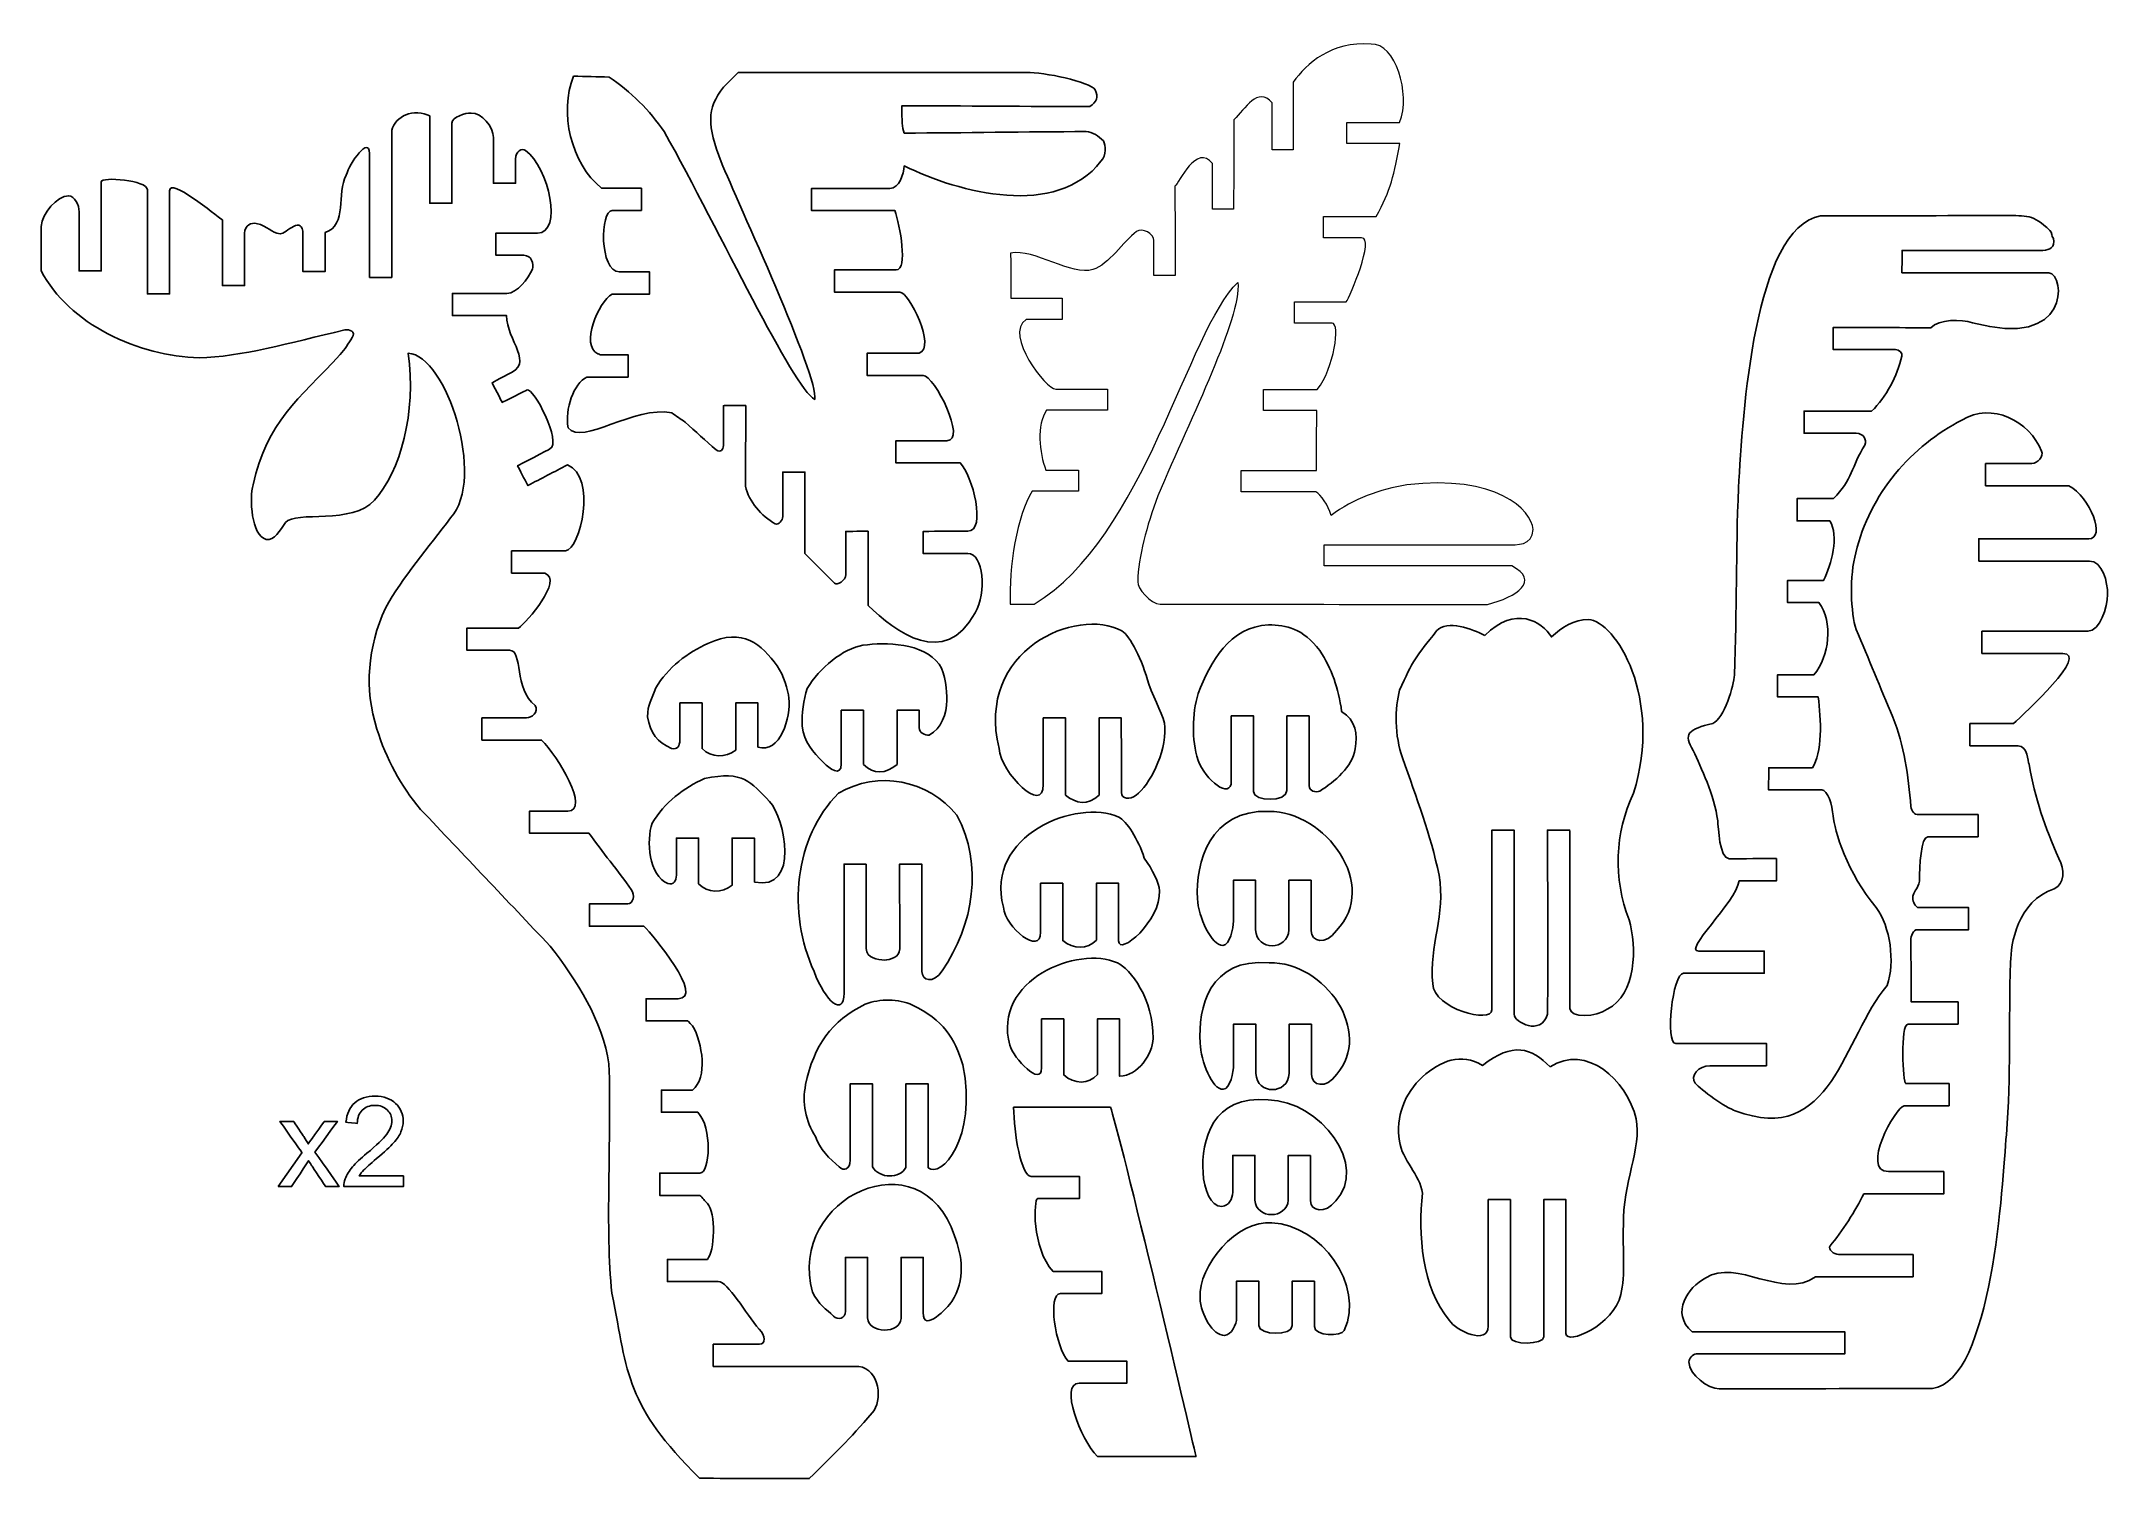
# Model space of a CAD drawing. Header units: centimetres. Extents: x -14.2 to 13.7, y -9.4 to 10.
import ezdxf

# ---------------------------------------------------------------- set-up
doc = ezdxf.new("R2010")
doc.units = ezdxf.units.CM
doc.header["$MEASUREMENT"] = 0
doc.layers.add('Livello 1', color=7, linetype='Continuous')

msp = doc.modelspace()

# ---------------------------------------------------------------- linework, layer by layer
at = {"layer": 'Livello 1', "color": 250, "lineweight": 20}
msp.add_open_spline([(-0.50038, 5.28391), (-0.63264, 5.28391), (-1.20364, 6.00911), (-0.90177, 6.22297), (-0.90177, 6.22297), (-0.90177, 6.22297), (-0.41466, 6.22297), (-0.41466, 6.22297), (-0.41466, 6.22297), (-0.41466, 6.22297), (-0.41466, 6.50798), (-0.41466, 6.50798), (-0.41466, 6.50798), (-0.41466, 6.50798), (-1.10599, 6.50798), (-1.10599, 6.50798), (-1.10599, 6.50798), (-1.10599, 6.50798), (-1.10917, 7.115), (-1.10917, 7.115), (-1.10917, 7.115), (-0.78729, 7.18182), (-0.28258, 6.80022), (0.00018, 6.89494), (0.00018, 6.89494), (0.21347, 6.95625), (0.41314, 7.28014), (0.58706, 7.40541), (0.58706, 7.40541), (0.66594, 7.4622), (0.82165, 7.3775), (0.82165, 7.28589), (0.82165, 7.28589), (0.82165, 7.28589), (0.82165, 6.81426), (0.82165, 6.81426), (0.82165, 6.81426), (0.92103, 6.81426), (1.0105, 6.81426), (1.10666, 6.81426), (1.10666, 6.81426), (1.10666, 7.21519), (1.10592, 7.61566), (1.10592, 8.01638), (1.10592, 8.01638), (1.15813, 8.062), (1.40039, 8.60178), (1.61128, 8.32192), (1.61128, 8.32192), (1.61128, 8.32192), (1.61128, 7.70971), (1.61128, 7.70971), (1.61128, 7.70971), (1.61128, 7.70971), (1.89629, 7.70971), (1.89629, 7.70971), (1.89629, 7.70971), (1.89629, 8.11378), (1.90084, 8.50512), (1.90084, 8.91417), (1.90084, 8.91417), (2.04622, 9.05161), (2.22324, 9.37518), (2.41483, 9.14037), (2.41483, 9.14037), (2.41483, 9.14037), (2.41483, 8.50858), (2.41483, 8.50858), (2.41483, 8.50858), (2.41483, 8.50858), (2.69981, 8.50858), (2.69981, 8.50858), (2.69981, 8.50858), (2.69981, 8.81267), (2.69981, 9.115), (2.69981, 9.41927), (2.69981, 9.41927), (2.87824, 9.6731), (3.20908, 9.96992), (3.7507, 9.93221), (3.7507, 9.93221), (4.07578, 9.94809), (4.28928, 9.26574), (4.13318, 8.87663), (4.13318, 8.87663), (3.89594, 8.87663), (3.66077, 8.87663), (3.42395, 8.87663), (3.42395, 8.87663), (3.42395, 8.87663), (3.42395, 8.59162), (3.42395, 8.59162), (3.42395, 8.59162), (3.66402, 8.59162), (3.89325, 8.59162), (4.13632, 8.59162), (4.13632, 8.59162), (4.05998, 8.18769), (4.01676, 7.95592), (3.81582, 7.60772), (3.81582, 7.60772), (3.57508, 7.60772), (3.34514, 7.60772), (3.10589, 7.60772), (3.10589, 7.60772), (3.10589, 7.60772), (3.10589, 7.32275), (3.10589, 7.32275), (3.10589, 7.32275), (3.10589, 7.32275), (3.62183, 7.32275), (3.62183, 7.32275), (3.62183, 7.32275), (3.7991, 7.32737), (3.46833, 6.52932), (3.41129, 6.45777), (3.41129, 6.45777), (3.16427, 6.45777), (2.94721, 6.45777), (2.71469, 6.45777), (2.71469, 6.45777), (2.71469, 6.36263), (2.71469, 6.26795), (2.71469, 6.1728), (2.71469, 6.1728), (2.88502, 6.1728), (3.054, 6.1728), (3.22538, 6.1728), (3.22538, 6.1728), (3.33629, 6.1734), (3.25243, 5.56419), (3.02408, 5.27957), (3.02408, 5.27957), (3.02408, 5.27957), (2.29997, 5.27957), (2.29997, 5.27957), (2.29997, 5.27957), (2.29997, 5.27957), (2.29997, 4.99456), (2.29997, 4.99456), (2.29997, 4.99456), (2.29997, 4.99456), (3.01621, 4.99456), (3.01621, 4.99456), (3.01621, 4.99456), (3.01621, 4.99456), (3.01389, 4.18613), (3.01389, 4.18613), (3.01389, 4.18613), (3.01389, 4.18613), (1.9988, 4.18613), (1.9988, 4.18613), (1.9988, 4.18613), (1.9988, 4.18613), (1.9988, 3.90112), (1.9988, 3.90112), (1.9988, 3.90112), (2.30498, 3.90112), (2.6906, 3.90112), (3.00288, 3.90112), (3.00288, 3.90112), (3.07252, 3.86461), (3.17355, 3.72022), (3.20947, 3.57999), (3.20947, 3.57999), (3.51158, 3.81247), (3.87029, 3.92716), (4.22899, 3.99472), (4.22899, 3.99472), (5.4344, 4.13329), (5.91644, 3.65933), (5.93192, 3.39143), (5.93192, 3.39143), (5.92533, 3.16713), (5.72121, 3.18604), (5.57107, 3.18604), (5.57107, 3.18604), (4.7498, 3.18604), (3.93467, 3.18604), (3.11697, 3.18604), (3.11697, 3.18604), (3.11697, 3.18604), (3.11697, 2.90103), (3.11697, 2.90103), (3.11697, 2.90103), (3.11697, 2.90103), (5.646, 2.90103), (5.646, 2.90103), (5.646, 2.90103), (6.02816, 2.70337), (5.72188, 2.48465), (5.3176, 2.38065), (5.3176, 2.38065), (5.3176, 2.38065), (0.90484, 2.38605), (0.90484, 2.38605), (0.90484, 2.38605), (0.78073, 2.38764), (0.59066, 2.60124), (0.60321, 2.68767), (0.60321, 2.68767), (0.61323, 3.03297), (0.72231, 3.43267), (0.87471, 3.84591), (0.87471, 3.84591), (1.34006, 4.94139), (1.99143, 6.2242), (1.95425, 6.7219), (1.95425, 6.7219), (1.28002, 6.08316), (0.69441, 3.27674), (-0.79322, 2.38432), (-0.79322, 2.38432), (-0.79322, 2.38432), (-1.1139, 2.38605), (-1.1139, 2.38605), (-1.1139, 2.38605), (-1.13806, 2.87602), (-1.02299, 3.59216), (-0.81813, 3.90666), (-0.81813, 3.90666), (-0.61069, 3.90666), (-0.4034, 3.90666), (-0.19597, 3.90666), (-0.19597, 3.90666), (-0.19597, 3.90666), (-0.19597, 4.19167), (-0.19597, 4.19167), (-0.19597, 4.19167), (-0.3417, 4.19167), (-0.4874, 4.19167), (-0.6331, 4.19167), (-0.6331, 4.19167), (-0.72489, 4.42757), (-0.76362, 4.80219), (-0.62368, 4.9989), (-0.62368, 4.9989), (-0.62368, 4.9989), (0.19569, 4.9989), (0.19569, 4.9989), (0.19569, 4.9989), (0.19569, 5.09499), (0.19569, 5.18432), (0.19569, 5.28391), (0.19569, 5.28391), (0.19569, 5.28391), (-0.50038, 5.28391), (-0.50038, 5.28391)], degree=3, knots=[0, 0, 0, 0, 0.01612903, 0.01612903, 0.01612903, 0.01612904, 0.03225806, 0.03225806, 0.03225806, 0.03225807, 0.0483871, 0.0483871, 0.0483871, 0.04838711, 0.06451613, 0.06451613, 0.06451613, 0.06451614, 0.08064516, 0.08064516, 0.08064516, 0.08064517, 0.09677419, 0.09677419, 0.09677419, 0.0967742, 0.11290323, 0.11290323, 0.11290323, 0.11290324, 0.12903226, 0.12903226, 0.12903226, 0.12903227, 0.14516129, 0.14516129, 0.14516129, 0.1451613, 0.16129032, 0.16129032, 0.16129032, 0.16129033, 0.17741935, 0.17741935, 0.17741935, 0.17741936, 0.19354839, 0.19354839, 0.19354839, 0.1935484, 0.20967742, 0.20967742, 0.20967742, 0.20967743, 0.22580645, 0.22580645, 0.22580645, 0.22580646, 0.24193548, 0.24193548, 0.24193548, 0.24193549, 0.25806452, 0.25806452, 0.25806452, 0.25806453, 0.27419355, 0.27419355, 0.27419355, 0.27419356, 0.29032258, 0.29032258, 0.29032258, 0.29032259, 0.30645161, 0.30645161, 0.30645161, 0.30645162, 0.32258065, 0.32258065, 0.32258065, 0.32258066, 0.33870968, 0.33870968, 0.33870968, 0.33870969, 0.35483871, 0.35483871, 0.35483871, 0.35483872, 0.37096774, 0.37096774, 0.37096774, 0.37096775, 0.38709677, 0.38709677, 0.38709677, 0.38709678, 0.40322581, 0.40322581, 0.40322581, 0.40322582, 0.41935484, 0.41935484, 0.41935484, 0.41935485, 0.43548387, 0.43548387, 0.43548387, 0.43548388, 0.4516129, 0.4516129, 0.4516129, 0.45161291, 0.46774194, 0.46774194, 0.46774194, 0.46774195, 0.48387097, 0.48387097, 0.48387097, 0.48387098, 0.5, 0.5, 0.5, 0.50000001, 0.51612903, 0.51612903, 0.51612903, 0.51612904, 0.53225806, 0.53225806, 0.53225806, 0.53225807, 0.5483871, 0.5483871, 0.5483871, 0.54838711, 0.56451613, 0.56451613, 0.56451613, 0.56451614, 0.58064516, 0.58064516, 0.58064516, 0.58064517, 0.59677419, 0.59677419, 0.59677419, 0.5967742, 0.61290323, 0.61290323, 0.61290323, 0.61290324, 0.62903226, 0.62903226, 0.62903226, 0.62903227, 0.64516129, 0.64516129, 0.64516129, 0.6451613, 0.66129032, 0.66129032, 0.66129032, 0.66129033, 0.67741935, 0.67741935, 0.67741935, 0.67741936, 0.69354839, 0.69354839, 0.69354839, 0.6935484, 0.70967742, 0.70967742, 0.70967742, 0.70967743, 0.72580645, 0.72580645, 0.72580645, 0.72580646, 0.74193548, 0.74193548, 0.74193548, 0.74193549, 0.75806452, 0.75806452, 0.75806452, 0.75806453, 0.77419355, 0.77419355, 0.77419355, 0.77419356, 0.79032258, 0.79032258, 0.79032258, 0.79032259, 0.80645161, 0.80645161, 0.80645161, 0.80645162, 0.82258065, 0.82258065, 0.82258065, 0.82258066, 0.83870968, 0.83870968, 0.83870968, 0.83870969, 0.85483871, 0.85483871, 0.85483871, 0.85483872, 0.87096774, 0.87096774, 0.87096774, 0.87096775, 0.88709677, 0.88709677, 0.88709677, 0.88709678, 0.90322581, 0.90322581, 0.90322581, 0.90322582, 0.91935484, 0.91935484, 0.91935484, 0.91935485, 0.93548387, 0.93548387, 0.93548387, 0.93548388, 0.9516129, 0.9516129, 0.9516129, 0.95161291, 0.96774194, 0.96774194, 0.96774194, 0.96774195, 0.98387097, 0.98387097, 0.98387097, 0.98387098, 1, 1, 1, 1], dxfattribs=at)
at = {"layer": 'Livello 1', "color": 250, "lineweight": 25}
for points, knots in [([(-6.2623, 5.4453), (-6.2623, 5.4453), (-6.82258, 5.4453), (-6.82258, 5.4453), (-6.82258, 5.4453), (-6.99622, 5.36074), (-7.12061, 5.01276), (-7.07439, 4.76314), (-7.07439, 4.76314), (-6.88037, 4.51295), (-6.18106, 5.06959), (-5.67789, 4.96267), (-5.67789, 4.96267), (-5.61785, 4.92129), (-5.55787, 4.87991), (-5.49783, 4.83856), (-5.49783, 4.83856), (-5.35834, 4.71368), (-5.21885, 4.58879), (-5.07937, 4.46391), (-5.07937, 4.46391), (-5.01251, 4.42352), (-4.98553, 4.46529), (-4.98013, 4.52244), (-4.98013, 4.52244), (-4.98013, 4.52244), (-4.98013, 5.06032), (-4.98013, 5.06032), (-4.98013, 5.06032), (-4.98013, 5.06032), (-4.68037, 5.0624), (-4.68037, 5.0624), (-4.68037, 5.0624), (-4.68037, 5.0624), (-4.6809, 3.97648), (-4.6809, 3.97648), (-4.6809, 3.97648), (-4.6416, 3.76559), (-4.46663, 3.57459), (-4.28138, 3.4664), (-4.28138, 3.4664), (-4.23679, 3.44502), (-4.18077, 3.51589), (-4.18162, 3.56616), (-4.18162, 3.56616), (-4.18162, 3.76566), (-4.18162, 3.96515), (-4.18162, 4.16465), (-4.18162, 4.16465), (-4.08189, 4.16465), (-3.98212, 4.16465), (-3.88236, 4.16465), (-3.88236, 4.16465), (-3.88236, 4.16465), (-3.88151, 3.06656), (-3.88151, 3.06656), (-3.88151, 3.06656), (-3.88151, 3.06656), (-3.48336, 2.66841), (-3.48336, 2.66841), (-3.48336, 2.66841), (-3.45013, 2.62999), (-3.33093, 2.70619), (-3.33093, 2.78324), (-3.33093, 2.78324), (-3.33093, 2.78324), (-3.33093, 3.36667), (-3.33093, 3.36667), (-3.33093, 3.36667), (-3.33093, 3.36667), (-3.03167, 3.36744), (-3.03167, 3.36744), (-3.03167, 3.36744), (-3.03167, 3.36744), (-3.03167, 2.36915), (-3.03167, 2.36915), (-3.03167, 2.36915), (-2.66527, 2.01288), (-1.99662, 1.50509), (-1.58814, 2.26942), (-1.58814, 2.26942), (-1.43016, 2.53894), (-1.47055, 3.06885), (-1.68787, 3.0674), (-1.68787, 3.0674), (-1.88736, 3.0674), (-2.08686, 3.0674), (-2.28635, 3.0674), (-2.28635, 3.0674), (-2.28635, 3.16717), (-2.28635, 3.2669), (-2.28635, 3.36667), (-2.28635, 3.36667), (-2.0864, 3.36712), (-1.88644, 3.36758), (-1.68645, 3.36808), (-1.68645, 3.36808), (-1.43104, 3.36808), (-1.62394, 4.125), (-1.78763, 4.28865), (-1.78763, 4.28865), (-2.08686, 4.28865), (-2.35582, 4.28865), (-2.65504, 4.28865), (-2.65504, 4.28865), (-2.65504, 4.38842), (-2.65504, 4.48815), (-2.65504, 4.58791), (-2.65504, 4.58791), (-2.65501, 4.58795), (-2.01919, 4.58791), (-1.96829, 4.58791), (-1.96829, 4.58791), (-1.69503, 4.58791), (-2.13565, 5.47028), (-2.28829, 5.46792), (-2.28829, 5.46792), (-2.54049, 5.46792), (-2.79555, 5.46792), (-3.04341, 5.46792), (-3.04341, 5.46792), (-3.04341, 5.56881), (-3.04341, 5.64886), (-3.04341, 5.76714), (-3.04341, 5.76714), (-3.04341, 5.76714), (-2.34005, 5.76714), (-2.34005, 5.76714), (-2.34005, 5.76714), (-2.11257, 5.84426), (-2.47798, 6.59102), (-2.60071, 6.59102), (-2.60071, 6.59102), (-2.60071, 6.59102), (-3.48336, 6.59102), (-3.48336, 6.59102), (-3.48336, 6.59102), (-3.48336, 6.59102), (-3.48449, 6.89028), (-3.48449, 6.89028), (-3.48449, 6.89028), (-3.48449, 6.89028), (-2.653, 6.89028), (-2.653, 6.89028), (-2.653, 6.89028), (-2.4856, 6.89028), (-2.60421, 7.49011), (-2.66912, 7.68975), (-2.66912, 7.68975), (-2.66912, 7.68975), (-3.79173, 7.68975), (-3.79173, 7.68975), (-3.79173, 7.68975), (-3.79173, 7.68975), (-3.79173, 7.98901), (-3.79173, 7.98901), (-3.79173, 7.98901), (-3.79173, 7.98901), (-2.7366, 7.98901), (-2.7366, 7.98901), (-2.7366, 7.98901), (-2.60474, 7.98901), (-2.55369, 8.18092), (-2.54243, 8.29211), (-2.54243, 8.29211), (-1.79518, 7.92276), (-0.48951, 7.58342), (0.10763, 8.35417), (0.10763, 8.35417), (0.18306, 8.4395), (0.17547, 8.56255), (0.14157, 8.62902), (0.14157, 8.62902), (0.07507, 8.69551), (-0.00275, 8.74698), (-0.09186, 8.75316), (-0.09186, 8.75316), (-0.88988, 8.75316), (-1.74442, 8.73428), (-2.54243, 8.73428), (-2.54243, 8.73428), (-2.57577, 8.81669), (-2.57433, 8.88376), (-2.57433, 9.10142), (-2.57433, 9.10142), (-1.74304, 9.10142), (-0.87464, 9.0907), (-0.04339, 9.0907), (-0.04339, 9.0907), (0.04657, 9.15166), (0.08234, 9.22207), (0.02819, 9.31623), (0.02819, 9.31623), (-0.03426, 9.42481), (-0.67155, 9.55545), (-0.88988, 9.55114), (-0.88988, 9.55114), (-2.18662, 9.55114), (-3.48336, 9.55114), (-4.7801, 9.55114), (-4.7801, 9.55114), (-4.84664, 9.48468), (-4.91314, 9.41814), (-4.97964, 9.35165), (-4.97964, 9.35165), (-5.20816, 9.05828), (-5.20083, 8.83775), (-5.00955, 8.34418), (-5.00955, 8.34418), (-4.79587, 7.81657), (-3.68741, 5.44498), (-3.74911, 5.14488), (-3.74911, 5.14488), (-4.04601, 5.30948), (-5.01484, 7.37881), (-5.77762, 8.75316), (-5.77762, 8.75316), (-5.97263, 9.03619), (-6.23559, 9.29658), (-6.52113, 9.48912), (-6.52113, 9.48912), (-6.68108, 9.49286), (-6.84107, 9.49667), (-7.00102, 9.50041), (-7.00102, 9.50041), (-7.19423, 9.01132), (-7.03933, 8.32753), (-6.62259, 7.99091), (-6.62259, 7.99091), (-6.44349, 7.99091), (-6.26435, 7.99091), (-6.08524, 7.99091), (-6.08524, 7.99091), (-6.08524, 7.99091), (-6.08524, 7.69169), (-6.08524, 7.69169), (-6.08524, 7.69169), (-6.21824, 7.69169), (-6.34661, 7.69169), (-6.47965, 7.69169), (-6.47965, 7.69169), (-6.64298, 7.69169), (-6.65568, 6.86975), (-6.38182, 6.86361), (-6.38182, 6.86361), (-6.38182, 6.86361), (-5.97574, 6.86361), (-5.97574, 6.86361), (-5.97574, 6.86361), (-5.97574, 6.86361), (-5.97574, 6.56435), (-5.97574, 6.56435), (-5.97574, 6.56435), (-6.14221, 6.56435), (-6.30918, 6.56435), (-6.47816, 6.56435), (-6.47816, 6.56435), (-6.67226, 6.45986), (-6.90926, 5.86768), (-6.67537, 5.76065), (-6.67537, 5.76065), (-6.67537, 5.76065), (-6.63512, 5.74456), (-6.63512, 5.74456), (-6.63512, 5.74456), (-6.63512, 5.74456), (-6.2623, 5.74456), (-6.2623, 5.74456), (-6.2623, 5.74456), (-6.2623, 5.54062), (-6.2623, 5.60839), (-6.2623, 5.4453)], [0, 0, 0, 0, 0.01470588, 0.01470588, 0.01470588, 0.01470589, 0.02941176, 0.02941176, 0.02941176, 0.02941177, 0.04411765, 0.04411765, 0.04411765, 0.04411766, 0.05882353, 0.05882353, 0.05882353, 0.05882354, 0.07352941, 0.07352941, 0.07352941, 0.07352942, 0.08823529, 0.08823529, 0.08823529, 0.0882353, 0.10294118, 0.10294118, 0.10294118, 0.10294119, 0.11764706, 0.11764706, 0.11764706, 0.11764707, 0.13235294, 0.13235294, 0.13235294, 0.13235295, 0.14705882, 0.14705882, 0.14705882, 0.14705883, 0.16176471, 0.16176471, 0.16176471, 0.16176472, 0.17647059, 0.17647059, 0.17647059, 0.1764706, 0.19117647, 0.19117647, 0.19117647, 0.19117648, 0.20588235, 0.20588235, 0.20588235, 0.20588236, 0.22058824, 0.22058824, 0.22058824, 0.22058825, 0.23529412, 0.23529412, 0.23529412, 0.23529413, 0.25, 0.25, 0.25, 0.25000001, 0.26470588, 0.26470588, 0.26470588, 0.26470589, 0.27941176, 0.27941176, 0.27941176, 0.27941177, 0.29411765, 0.29411765, 0.29411765, 0.29411766, 0.30882353, 0.30882353, 0.30882353, 0.30882354, 0.32352941, 0.32352941, 0.32352941, 0.32352942, 0.33823529, 0.33823529, 0.33823529, 0.3382353, 0.35294118, 0.35294118, 0.35294118, 0.35294119, 0.36764706, 0.36764706, 0.36764706, 0.36764707, 0.38235294, 0.38235294, 0.38235294, 0.38235295, 0.39705882, 0.39705882, 0.39705882, 0.39705883, 0.41176471, 0.41176471, 0.41176471, 0.41176472, 0.42647059, 0.42647059, 0.42647059, 0.4264706, 0.44117647, 0.44117647, 0.44117647, 0.44117648, 0.45588235, 0.45588235, 0.45588235, 0.45588236, 0.47058824, 0.47058824, 0.47058824, 0.47058825, 0.48529412, 0.48529412, 0.48529412, 0.48529413, 0.5, 0.5, 0.5, 0.50000001, 0.51470588, 0.51470588, 0.51470588, 0.51470589, 0.52941176, 0.52941176, 0.52941176, 0.52941177, 0.54411765, 0.54411765, 0.54411765, 0.54411766, 0.55882353, 0.55882353, 0.55882353, 0.55882354, 0.57352941, 0.57352941, 0.57352941, 0.57352942, 0.58823529, 0.58823529, 0.58823529, 0.5882353, 0.60294118, 0.60294118, 0.60294118, 0.60294119, 0.61764706, 0.61764706, 0.61764706, 0.61764707, 0.63235294, 0.63235294, 0.63235294, 0.63235295, 0.64705882, 0.64705882, 0.64705882, 0.64705883, 0.66176471, 0.66176471, 0.66176471, 0.66176472, 0.67647059, 0.67647059, 0.67647059, 0.6764706, 0.69117647, 0.69117647, 0.69117647, 0.69117648, 0.70588235, 0.70588235, 0.70588235, 0.70588236, 0.72058824, 0.72058824, 0.72058824, 0.72058825, 0.73529412, 0.73529412, 0.73529412, 0.73529413, 0.75, 0.75, 0.75, 0.75000001, 0.76470588, 0.76470588, 0.76470588, 0.76470589, 0.77941176, 0.77941176, 0.77941176, 0.77941177, 0.79411765, 0.79411765, 0.79411765, 0.79411766, 0.80882353, 0.80882353, 0.80882353, 0.80882354, 0.82352941, 0.82352941, 0.82352941, 0.82352942, 0.83823529, 0.83823529, 0.83823529, 0.8382353, 0.85294118, 0.85294118, 0.85294118, 0.85294119, 0.86764706, 0.86764706, 0.86764706, 0.86764707, 0.88235294, 0.88235294, 0.88235294, 0.88235295, 0.89705882, 0.89705882, 0.89705882, 0.89705883, 0.91176471, 0.91176471, 0.91176471, 0.91176472, 0.92647059, 0.92647059, 0.92647059, 0.9264706, 0.94117647, 0.94117647, 0.94117647, 0.94117648, 0.95588235, 0.95588235, 0.95588235, 0.95588236, 0.97058824, 0.97058824, 0.97058824, 0.97058825, 0.98529412, 0.98529412, 0.98529412, 0.98529413, 1, 1, 1, 1]), ([(-8.93904, 8.96546), (-9.02448, 9.00984), (-9.17349, 9.02049), (-9.26133, 8.98126), (-9.26133, 8.98126), (-9.34918, 8.942), (-9.42718, 8.86471), (-9.45109, 8.77143), (-9.45109, 8.77143), (-9.45109, 8.77143), (-9.45109, 6.78815), (-9.45109, 6.78815), (-9.45109, 6.78815), (-9.55022, 6.78815), (-9.6363, 6.78815), (-9.75036, 6.78815), (-9.75036, 6.78815), (-9.75036, 7.35337), (-9.75036, 7.89506), (-9.75036, 8.46032), (-9.75036, 8.46032), (-9.75036, 8.70063), (-10.02235, 8.33543), (-10.06429, 8.16525), (-10.06429, 8.16525), (-10.19711, 7.92191), (-10.04242, 7.49476), (-10.34965, 7.39285), (-10.34965, 7.39285), (-10.34965, 7.39285), (-10.34965, 6.86682), (-10.34965, 6.86682), (-10.34965, 6.86682), (-10.49387, 6.86682), (-10.50177, 6.86682), (-10.64888, 6.86682), (-10.64888, 6.86682), (-10.64888, 7.03308), (-10.64888, 7.20072), (-10.64888, 7.36702), (-10.64888, 7.36702), (-10.64888, 7.64533), (-10.87886, 7.37694), (-10.95449, 7.37486), (-10.95449, 7.37486), (-11.08308, 7.38689), (-11.11028, 7.48139), (-11.27651, 7.51463), (-11.27651, 7.51463), (-11.33807, 7.53322), (-11.43356, 7.49053), (-11.43356, 7.3866), (-11.43356, 7.3866), (-11.43356, 7.14943), (-11.43356, 6.90376), (-11.43356, 6.6783), (-11.43356, 6.6783), (-11.43356, 6.6783), (-11.73279, 6.6783), (-11.73279, 6.6783), (-11.73279, 6.6783), (-11.73279, 6.6783), (-11.73279, 7.56257), (-11.73279, 7.56257), (-11.73279, 7.56257), (-11.82931, 7.62692), (-12.44448, 8.14321), (-12.44448, 7.95655), (-12.44448, 7.95655), (-12.44448, 7.95655), (-12.44448, 6.56703), (-12.44448, 6.56703), (-12.44448, 6.56703), (-12.44448, 6.56703), (-12.74371, 6.56703), (-12.74371, 6.56703), (-12.74371, 6.56703), (-12.74371, 7.02501), (-12.74371, 7.50348), (-12.74371, 7.96876), (-12.74371, 7.96876), (-12.74371, 8.10101), (-13.36587, 8.15001), (-13.36587, 8.07547), (-13.36587, 8.07547), (-13.36587, 8.07547), (-13.36587, 6.8762), (-13.36587, 6.8762), (-13.36587, 6.8762), (-13.36587, 6.8762), (-13.66509, 6.8762), (-13.66509, 6.8762), (-13.66509, 6.8762), (-13.66509, 7.13793), (-13.66509, 7.40569), (-13.66509, 7.67408), (-13.66509, 7.67408), (-13.66065, 7.75917), (-13.7323, 7.8843), (-13.80324, 7.88931), (-13.80324, 7.88931), (-13.9621, 7.8824), (-14.16953, 7.6544), (-14.17398, 7.47695), (-14.17398, 7.47695), (-14.17398, 7.27745), (-14.17398, 7.07796), (-14.17398, 6.87846), (-14.17398, 6.87846), (-13.8115, 6.16031), (-12.85201, 5.72371), (-12.04778, 5.70498), (-12.04778, 5.70498), (-11.48944, 5.71722), (-10.83564, 5.90367), (-10.08422, 6.08044), (-10.08422, 6.08044), (-10.02513, 6.09378), (-9.92399, 6.05663), (-9.98449, 5.98071), (-9.98449, 5.98071), (-10.03258, 5.8952), (-10.08532, 5.81985), (-10.14515, 5.75), (-10.14515, 5.75), (-10.71023, 5.13729), (-11.13067, 4.85288), (-11.31958, 3.99337), (-11.31958, 3.99337), (-11.37218, 3.81349), (-11.34181, 3.30884), (-11.1457, 3.25896), (-11.1457, 3.25896), (-11.02953, 3.22936), (-10.95551, 3.38886), (-10.88224, 3.48693), (-10.88224, 3.48693), (-10.74713, 3.64801), (-9.97582, 3.45084), (-9.68523, 3.78619), (-9.68523, 3.78619), (-9.33443, 4.16497), (-9.11634, 4.97484), (-9.22969, 5.7663), (-9.22969, 5.7663), (-8.71361, 5.74361), (-8.17626, 4.07652), (-8.6571, 3.54898), (-8.6571, 3.54898), (-8.95915, 3.15027), (-9.30402, 2.74902), (-9.53671, 2.33257), (-9.53671, 2.33257), (-9.77336, 1.80425), (-9.82581, 1.25434), (-9.65003, 0.70273), (-9.65003, 0.70273), (-9.52916, 0.30589), (-9.32907, -0.06237), (-9.0618, -0.37973), (-9.0618, -0.37973), (-8.47993, -0.99395), (-7.89802, -1.60814), (-7.31615, -2.22239), (-7.31615, -2.22239), (-6.95822, -2.67949), (-6.60778, -3.2361), (-6.52336, -3.81049), (-6.52336, -3.81049), (-6.48751, -4.84297), (-6.57663, -6.04509), (-6.4842, -6.8985), (-6.4842, -6.8985), (-6.26011, -8.02153), (-6.30552, -8.39036), (-5.30169, -9.39415), (-5.30169, -9.39415), (-4.80296, -9.39415), (-4.32305, -9.39888), (-3.82432, -9.39888), (-3.82432, -9.39888), (-3.48552, -9.06004), (-3.28817, -8.8768), (-2.97434, -8.51062), (-2.97434, -8.51062), (-2.8333, -8.35508), (-2.86861, -7.92395), (-3.15743, -7.88631), (-3.15743, -7.88631), (-3.15743, -7.88631), (-5.11775, -7.88631), (-5.11775, -7.88631), (-5.11775, -7.88631), (-5.11775, -7.7796), (-5.11775, -7.69398), (-5.11775, -7.58705), (-5.11775, -7.58705), (-5.11775, -7.58705), (-4.49689, -7.58705), (-4.49689, -7.58705), (-4.49689, -7.58705), (-4.40535, -7.58705), (-4.41068, -7.46792), (-4.49823, -7.38582), (-4.49823, -7.38582), (-4.68189, -7.17151), (-4.91984, -6.74289), (-5.04931, -6.74289), (-5.04931, -6.74289), (-5.04931, -6.74289), (-5.7362, -6.74289), (-5.7362, -6.74289), (-5.7362, -6.74289), (-5.7362, -6.64316), (-5.7362, -6.54339), (-5.7362, -6.44363), (-5.7362, -6.44363), (-5.55653, -6.44363), (-5.3769, -6.44363), (-5.19726, -6.44363), (-5.19726, -6.44363), (-5.09644, -6.34277), (-5.08127, -5.81074), (-5.19649, -5.69006), (-5.19649, -5.69006), (-5.22972, -5.65683), (-5.26299, -5.61442), (-5.29622, -5.58119), (-5.29622, -5.58119), (-5.49571, -5.58119), (-5.63855, -5.58119), (-5.83808, -5.58119), (-5.83808, -5.58119), (-5.83808, -5.44819), (-5.83808, -5.41493), (-5.83808, -5.28196), (-5.83808, -5.28196), (-5.63855, -5.28196), (-5.49571, -5.28196), (-5.29622, -5.28196), (-5.29622, -5.28196), (-5.16234, -5.28196), (-5.12452, -4.66481), (-5.32733, -4.46197), (-5.32733, -4.46197), (-5.32733, -4.46197), (-5.8166, -4.46197), (-5.8166, -4.46197), (-5.8166, -4.46197), (-5.8166, -4.38365), (-5.8166, -4.48155), (-5.8166, -4.16271), (-5.8166, -4.16271), (-5.68364, -4.16271), (-5.53212, -4.16271), (-5.39912, -4.16271), (-5.39912, -4.16271), (-5.18499, -4.00029), (-5.26454, -3.5227), (-5.39598, -3.29607), (-5.39598, -3.29607), (-5.39598, -3.29607), (-5.46192, -3.23014), (-5.46192, -3.23014), (-5.46192, -3.23014), (-5.46192, -3.23014), (-6.02283, -3.23014), (-6.02283, -3.23014), (-6.02283, -3.23014), (-6.02283, -3.1648), (-6.02283, -3.05745), (-6.02283, -2.93088), (-6.02283, -2.93088), (-5.88984, -2.93088), (-5.72456, -2.93088), (-5.59153, -2.93088), (-5.59153, -2.93088), (-5.22249, -2.93088), (-5.93245, -2.06742), (-6.05289, -1.95407), (-6.05289, -1.95407), (-6.05289, -1.95407), (-6.7873, -1.95407), (-6.7873, -1.95407), (-6.7873, -1.95407), (-6.7873, -1.83988), (-6.7873, -1.77542), (-6.7873, -1.65481), (-6.7873, -1.65481), (-6.62108, -1.65481), (-6.43876, -1.65481), (-6.2725, -1.65481), (-6.2725, -1.65481), (-6.19707, -1.64955), (-6.16649, -1.5427), (-6.22304, -1.45736), (-6.22304, -1.45736), (-6.3893, -1.2246), (-6.62623, -0.93528), (-6.79249, -0.70256), (-6.79249, -0.70256), (-7.05933, -0.70256), (-7.32621, -0.70256), (-7.59308, -0.70256), (-7.59308, -0.70256), (-7.59308, -0.60283), (-7.59308, -0.50306), (-7.59308, -0.40333), (-7.59308, -0.40333), (-7.59308, -0.40333), (-7.07757, -0.40333), (-7.07757, -0.40333), (-7.07757, -0.40333), (-6.77023, -0.39543), (-7.21374, 0.34399), (-7.43183, 0.55337), (-7.43183, 0.55337), (-7.66459, 0.55337), (-8.00202, 0.55337), (-8.23479, 0.55337), (-8.23479, 0.55337), (-8.23479, 0.55337), (-8.23479, 0.85263), (-8.23479, 0.85263), (-8.23479, 0.85263), (-8.03529, 0.85263), (-7.83315, 0.85263), (-7.63365, 0.85263), (-7.63365, 0.85263), (-7.56744, 0.85288), (-7.46584, 0.92932), (-7.51741, 1.02147), (-7.51741, 1.02147), (-7.80521, 1.23772), (-7.67867, 1.76393), (-7.86292, 1.76438), (-7.86292, 1.76438), (-7.86292, 1.76438), (-8.43696, 1.76438), (-8.43696, 1.76438), (-8.43696, 1.76438), (-8.43696, 1.76438), (-8.43696, 2.06365), (-8.43696, 2.06365), (-8.43696, 2.06365), (-8.43696, 2.06365), (-7.74114, 2.06365), (-7.74114, 2.06365), (-7.74114, 2.06365), (-7.63591, 2.14489), (-7.12879, 2.70895), (-7.38978, 2.80483), (-7.38978, 2.80483), (-7.55604, 2.80483), (-7.67017, 2.80483), (-7.83639, 2.80483), (-7.83639, 2.80483), (-7.83639, 2.80483), (-7.83639, 3.10409), (-7.83639, 3.10409), (-7.83639, 3.10409), (-7.83639, 3.10409), (-7.11055, 3.10409), (-7.11055, 3.10409), (-7.11055, 3.10409), (-6.90693, 3.12261), (-6.68048, 4.10164), (-7.08194, 4.26272), (-7.08194, 4.26272), (-7.26327, 4.16835), (-7.43684, 4.07797), (-7.61651, 3.98445), (-7.61651, 3.98445), (-7.66413, 4.076), (-7.72329, 4.1897), (-7.75466, 4.24991), (-7.75466, 4.24991), (-7.75466, 4.24991), (-7.31883, 4.47679), (-7.31883, 4.47679), (-7.31883, 4.47679), (-7.15405, 4.56248), (-7.54017, 5.31206), (-7.62635, 5.27255), (-7.62635, 5.27255), (-7.62635, 5.27255), (-7.96131, 5.10385), (-7.96131, 5.10385), (-7.96131, 5.10385), (-7.96131, 5.10385), (-8.0995, 5.36931), (-8.0995, 5.36931), (-8.0995, 5.36931), (-8.0995, 5.36931), (-7.88973, 5.48196), (-7.88973, 5.48196), (-7.88973, 5.48196), (-7.50842, 5.62314), (-7.9043, 5.9345), (-7.90385, 6.27362), (-7.90385, 6.27362), (-7.90385, 6.27362), (-8.63381, 6.27362), (-8.63381, 6.27362), (-8.63381, 6.27362), (-8.63381, 6.27362), (-8.63381, 6.57289), (-8.63381, 6.57289), (-8.63381, 6.57289), (-8.63381, 6.57289), (-7.89954, 6.57289), (-7.89954, 6.57289), (-7.89954, 6.57289), (-7.75741, 6.57289), (-7.61718, 6.77164), (-7.55276, 6.89966), (-7.55276, 6.89966), (-7.53417, 6.97085), (-7.56747, 7.0866), (-7.669, 7.0866), (-7.669, 7.0866), (-7.669, 7.0866), (-8.0458, 7.0866), (-8.0458, 7.0866), (-8.0458, 7.0866), (-8.0458, 7.0866), (-8.0458, 7.38586), (-8.0458, 7.38586), (-8.0458, 7.38586), (-8.0458, 7.38586), (-7.48693, 7.38586), (-7.48693, 7.38586), (-7.48693, 7.38586), (-7.14107, 7.38586), (-7.32959, 8.26858), (-7.64762, 8.49898), (-7.64762, 8.49898), (-7.69691, 8.53447), (-7.78133, 8.48942), (-7.78133, 8.38401), (-7.78133, 8.38401), (-7.78133, 8.38401), (-7.78133, 8.05692), (-7.78133, 8.05692), (-7.78133, 8.05692), (-7.78133, 8.05692), (-8.08059, 8.05692), (-8.08059, 8.05692), (-8.08059, 8.05692), (-8.08059, 8.26012), (-8.08059, 8.46437), (-8.08059, 8.67276), (-8.08059, 8.67276), (-8.08059, 8.82202), (-8.23687, 9.00307), (-8.3814, 9.00384), (-8.3814, 9.00384), (-8.45732, 9.00829), (-8.63978, 8.94676), (-8.63978, 8.86876), (-8.63978, 8.86876), (-8.63978, 8.86876), (-8.63978, 7.78803), (-8.63978, 7.78803), (-8.63978, 7.78803), (-8.63978, 7.78803), (-8.93904, 7.78803), (-8.93904, 7.78803), (-8.93904, 7.78803), (-8.93904, 8.13294), (-8.93904, 8.51288), (-8.93904, 8.96546)], [0, 0, 0, 0, 0.00847458, 0.00847458, 0.00847458, 0.00847459, 0.01694915, 0.01694915, 0.01694915, 0.01694916, 0.02542373, 0.02542373, 0.02542373, 0.02542374, 0.03389831, 0.03389831, 0.03389831, 0.03389832, 0.04237288, 0.04237288, 0.04237288, 0.04237289, 0.05084746, 0.05084746, 0.05084746, 0.05084747, 0.05932203, 0.05932203, 0.05932203, 0.05932204, 0.06779661, 0.06779661, 0.06779661, 0.06779662, 0.07627119, 0.07627119, 0.07627119, 0.0762712, 0.08474576, 0.08474576, 0.08474576, 0.08474577, 0.09322034, 0.09322034, 0.09322034, 0.09322035, 0.10169492, 0.10169492, 0.10169492, 0.10169493, 0.11016949, 0.11016949, 0.11016949, 0.1101695, 0.11864407, 0.11864407, 0.11864407, 0.11864408, 0.12711864, 0.12711864, 0.12711864, 0.12711865, 0.13559322, 0.13559322, 0.13559322, 0.13559323, 0.1440678, 0.1440678, 0.1440678, 0.14406781, 0.15254237, 0.15254237, 0.15254237, 0.15254238, 0.16101695, 0.16101695, 0.16101695, 0.16101696, 0.16949153, 0.16949153, 0.16949153, 0.16949154, 0.1779661, 0.1779661, 0.1779661, 0.17796611, 0.18644068, 0.18644068, 0.18644068, 0.18644069, 0.19491525, 0.19491525, 0.19491525, 0.19491526, 0.20338983, 0.20338983, 0.20338983, 0.20338984, 0.21186441, 0.21186441, 0.21186441, 0.21186442, 0.22033898, 0.22033898, 0.22033898, 0.22033899, 0.22881356, 0.22881356, 0.22881356, 0.22881357, 0.23728814, 0.23728814, 0.23728814, 0.23728815, 0.24576271, 0.24576271, 0.24576271, 0.24576272, 0.25423729, 0.25423729, 0.25423729, 0.2542373, 0.26271186, 0.26271186, 0.26271186, 0.26271187, 0.27118644, 0.27118644, 0.27118644, 0.27118645, 0.27966102, 0.27966102, 0.27966102, 0.27966103, 0.28813559, 0.28813559, 0.28813559, 0.2881356, 0.29661017, 0.29661017, 0.29661017, 0.29661018, 0.30508475, 0.30508475, 0.30508475, 0.30508476, 0.31355932, 0.31355932, 0.31355932, 0.31355933, 0.3220339, 0.3220339, 0.3220339, 0.32203391, 0.33050847, 0.33050847, 0.33050847, 0.33050848, 0.33898305, 0.33898305, 0.33898305, 0.33898306, 0.34745763, 0.34745763, 0.34745763, 0.34745764, 0.3559322, 0.3559322, 0.3559322, 0.35593221, 0.36440678, 0.36440678, 0.36440678, 0.36440679, 0.37288136, 0.37288136, 0.37288136, 0.37288137, 0.38135593, 0.38135593, 0.38135593, 0.38135594, 0.38983051, 0.38983051, 0.38983051, 0.38983052, 0.39830508, 0.39830508, 0.39830508, 0.39830509, 0.40677966, 0.40677966, 0.40677966, 0.40677967, 0.41525424, 0.41525424, 0.41525424, 0.41525425, 0.42372881, 0.42372881, 0.42372881, 0.42372882, 0.43220339, 0.43220339, 0.43220339, 0.4322034, 0.44067797, 0.44067797, 0.44067797, 0.44067798, 0.44915254, 0.44915254, 0.44915254, 0.44915255, 0.45762712, 0.45762712, 0.45762712, 0.45762713, 0.46610169, 0.46610169, 0.46610169, 0.4661017, 0.47457627, 0.47457627, 0.47457627, 0.47457628, 0.48305085, 0.48305085, 0.48305085, 0.48305086, 0.49152542, 0.49152542, 0.49152542, 0.49152543, 0.5, 0.5, 0.5, 0.50000001, 0.50847458, 0.50847458, 0.50847458, 0.50847459, 0.51694915, 0.51694915, 0.51694915, 0.51694916, 0.52542373, 0.52542373, 0.52542373, 0.52542374, 0.53389831, 0.53389831, 0.53389831, 0.53389832, 0.54237288, 0.54237288, 0.54237288, 0.54237289, 0.55084746, 0.55084746, 0.55084746, 0.55084747, 0.55932203, 0.55932203, 0.55932203, 0.55932204, 0.56779661, 0.56779661, 0.56779661, 0.56779662, 0.57627119, 0.57627119, 0.57627119, 0.5762712, 0.58474576, 0.58474576, 0.58474576, 0.58474577, 0.59322034, 0.59322034, 0.59322034, 0.59322035, 0.60169492, 0.60169492, 0.60169492, 0.60169493, 0.61016949, 0.61016949, 0.61016949, 0.6101695, 0.61864407, 0.61864407, 0.61864407, 0.61864408, 0.62711864, 0.62711864, 0.62711864, 0.62711865, 0.63559322, 0.63559322, 0.63559322, 0.63559323, 0.6440678, 0.6440678, 0.6440678, 0.64406781, 0.65254237, 0.65254237, 0.65254237, 0.65254238, 0.66101695, 0.66101695, 0.66101695, 0.66101696, 0.66949153, 0.66949153, 0.66949153, 0.66949154, 0.6779661, 0.6779661, 0.6779661, 0.67796611, 0.68644068, 0.68644068, 0.68644068, 0.68644069, 0.69491525, 0.69491525, 0.69491525, 0.69491526, 0.70338983, 0.70338983, 0.70338983, 0.70338984, 0.71186441, 0.71186441, 0.71186441, 0.71186442, 0.72033898, 0.72033898, 0.72033898, 0.72033899, 0.72881356, 0.72881356, 0.72881356, 0.72881357, 0.73728814, 0.73728814, 0.73728814, 0.73728815, 0.74576271, 0.74576271, 0.74576271, 0.74576272, 0.75423729, 0.75423729, 0.75423729, 0.7542373, 0.76271186, 0.76271186, 0.76271186, 0.76271187, 0.77118644, 0.77118644, 0.77118644, 0.77118645, 0.77966102, 0.77966102, 0.77966102, 0.77966103, 0.78813559, 0.78813559, 0.78813559, 0.7881356, 0.79661017, 0.79661017, 0.79661017, 0.79661018, 0.80508475, 0.80508475, 0.80508475, 0.80508476, 0.81355932, 0.81355932, 0.81355932, 0.81355933, 0.8220339, 0.8220339, 0.8220339, 0.82203391, 0.83050847, 0.83050847, 0.83050847, 0.83050848, 0.83898305, 0.83898305, 0.83898305, 0.83898306, 0.84745763, 0.84745763, 0.84745763, 0.84745764, 0.8559322, 0.8559322, 0.8559322, 0.85593221, 0.86440678, 0.86440678, 0.86440678, 0.86440679, 0.87288136, 0.87288136, 0.87288136, 0.87288137, 0.88135593, 0.88135593, 0.88135593, 0.88135594, 0.88983051, 0.88983051, 0.88983051, 0.88983052, 0.89830508, 0.89830508, 0.89830508, 0.89830509, 0.90677966, 0.90677966, 0.90677966, 0.90677967, 0.91525424, 0.91525424, 0.91525424, 0.91525425, 0.92372881, 0.92372881, 0.92372881, 0.92372882, 0.93220339, 0.93220339, 0.93220339, 0.9322034, 0.94067797, 0.94067797, 0.94067797, 0.94067798, 0.94915254, 0.94915254, 0.94915254, 0.94915255, 0.95762712, 0.95762712, 0.95762712, 0.95762713, 0.96610169, 0.96610169, 0.96610169, 0.9661017, 0.97457627, 0.97457627, 0.97457627, 0.97457628, 0.98305085, 0.98305085, 0.98305085, 0.98305086, 0.99152542, 0.99152542, 0.99152542, 0.99152543, 1, 1, 1, 1]), ([(8.65773, -4.44073), (8.53101, -4.40143), (8.19086, -4.15925), (8.11826, -4.06918), (8.11826, -4.06918), (8.04044, -3.97259), (8.16486, -3.83378), (8.3155, -3.83378), (8.3155, -3.83378), (8.5694, -3.83378), (8.82332, -3.83378), (9.07725, -3.83378), (9.07725, -3.83378), (9.07725, -3.73401), (9.07725, -3.63424), (9.07725, -3.53451), (9.07725, -3.53451), (8.66965, -3.53451), (8.26206, -3.53451), (7.85446, -3.53451), (7.85446, -3.53451), (7.71447, -3.53451), (7.80831, -2.58791), (7.96029, -2.58791), (7.96029, -2.58791), (8.39597, -2.58791), (8.64595, -2.58791), (9.04886, -2.58791), (9.04886, -2.58791), (9.04886, -2.48818), (9.04886, -2.38841), (9.04886, -2.28864), (9.04886, -2.28864), (8.95555, -2.28864), (8.18868, -2.29693), (8.16793, -2.28864), (8.16793, -2.28864), (7.93764, -2.2981), (8.66747, -1.63562), (8.7098, -1.34348), (8.7098, -1.34348), (8.7098, -1.34348), (9.2111, -1.34313), (9.2111, -1.34313), (9.2111, -1.34313), (9.2111, -1.34313), (9.2111, -1.04387), (9.2111, -1.04387), (9.2111, -1.04387), (9.0116, -1.04387), (8.77418, -1.04426), (8.57469, -1.04426), (8.57469, -1.04426), (8.44112, -1.04426), (8.43051, -0.61471), (8.42091, -0.53576), (8.42091, -0.53576), (8.37618, -0.17875), (8.19122, 0.18059), (8.09202, 0.41392), (8.09202, 0.41392), (7.94505, 0.63098), (8.03201, 0.70393), (8.35522, 0.77855), (8.35522, 0.77855), (8.50716, 0.83686), (8.64295, 1.30179), (8.64524, 1.42861), (8.64524, 1.42861), (8.68274, 2.32872), (8.66369, 3.05439), (8.70123, 3.9545), (8.70123, 3.9545), (8.76018, 4.95212), (8.90538, 7.45532), (9.80705, 7.61679), (9.80705, 7.61679), (10.6383, 7.61679), (11.46955, 7.62194), (12.3008, 7.62194), (12.3008, 7.62194), (12.58037, 7.61806), (12.665, 7.64427), (12.89932, 7.42245), (12.89932, 7.42245), (12.93255, 7.38918), (12.91368, 7.34826), (12.94694, 7.31502), (12.94694, 7.31502), (12.97153, 7.1864), (12.89646, 7.16425), (12.8041, 7.15186), (12.8041, 7.15186), (12.17235, 7.15186), (11.5382, 7.15186), (10.90644, 7.15186), (10.90644, 7.15186), (10.90644, 7.0528), (10.9045, 6.95382), (10.9045, 6.8526), (10.9045, 6.8526), (11.60275, 6.8526), (12.18533, 6.8526), (12.88358, 6.8526), (12.88358, 6.8526), (13.10845, 6.81951), (13.18383, 5.81283), (11.85577, 6.17827), (11.85577, 6.17827), (11.70824, 6.23097), (11.40192, 6.22314), (11.29143, 6.11075), (11.29143, 6.11075), (10.81719, 6.11075), (10.45154, 6.11438), (9.9773, 6.11438), (9.9773, 6.11438), (9.9773, 6.01465), (9.9773, 5.91489), (9.9773, 5.81515), (9.9773, 5.81515), (10.2568, 5.81515), (10.53634, 5.81515), (10.81585, 5.81515), (10.81585, 5.81515), (10.86891, 5.81515), (10.91251, 5.76795), (10.90429, 5.72668), (10.90429, 5.72668), (10.83952, 5.46107), (10.69185, 5.17754), (10.49588, 4.98687), (10.49588, 4.98687), (10.19249, 4.98687), (9.88903, 4.98687), (9.58564, 4.98687), (9.58564, 4.98687), (9.58564, 4.8871), (9.58564, 4.78737), (9.58564, 4.68761), (9.58564, 4.68761), (9.8202, 4.68761), (10.05473, 4.68761), (10.28929, 4.68761), (10.28929, 4.68761), (10.38465, 4.68761), (10.43277, 4.60587), (10.40557, 4.52967), (10.40557, 4.52967), (10.22382, 4.24198), (10.23475, 4.05931), (9.98061, 3.80739), (9.98061, 3.80739), (9.77946, 3.80739), (9.67165, 3.80736), (9.49134, 3.80736), (9.49134, 3.80736), (9.49134, 3.67796), (9.49134, 3.62564), (9.49134, 3.50813), (9.49134, 3.50813), (9.65158, 3.50813), (9.77057, 3.50816), (9.93084, 3.50816), (9.93084, 3.50816), (10.06154, 3.30673), (9.9514, 2.9197), (9.84761, 2.70577), (9.84761, 2.70577), (9.68703, 2.70577), (9.52408, 2.70577), (9.36346, 2.70577), (9.36346, 2.70577), (9.36346, 2.60601), (9.36226, 2.50628), (9.36226, 2.40651), (9.36226, 2.40651), (9.50344, 2.40651), (9.64466, 2.40651), (9.78584, 2.40651), (9.78584, 2.40651), (9.9761, 2.14902), (9.92865, 1.67944), (9.71811, 1.43443), (9.71811, 1.43443), (9.57344, 1.43443), (9.37204, 1.4344), (9.2274, 1.4344), (9.2274, 1.4344), (9.2274, 1.31435), (9.2274, 1.24418), (9.2274, 1.13513), (9.2274, 1.13513), (9.40689, 1.13513), (9.59457, 1.13517), (9.77406, 1.13517), (9.77406, 1.13517), (9.81848, 0.84141), (9.83082, 0.36968), (9.6967, 0.18196), (9.6967, 0.18196), (9.50189, 0.18196), (9.30356, 0.18196), (9.10876, 0.18196), (9.10876, 0.18196), (9.10862, 0.08223), (9.10731, -0.01753), (9.10717, -0.1173), (9.10717, -0.1173), (9.34604, -0.1173), (9.58487, -0.1173), (9.82373, -0.1173), (9.82373, -0.1173), (9.90392, -0.12107), (9.9658, -0.32223), (9.97663, -0.46782), (9.97663, -0.46782), (9.98954, -0.65221), (10.17069, -1.25014), (10.5585, -1.70377), (10.5585, -1.70377), (10.74702, -1.96031), (10.81412, -2.43536), (10.70479, -2.75209), (10.70479, -2.75209), (10.11146, -3.44879), (9.96251, -4.9404), (8.65773, -4.44073)], [0, 0, 0, 0, 0.01754386, 0.01754386, 0.01754386, 0.01754387, 0.03508772, 0.03508772, 0.03508772, 0.03508773, 0.05263158, 0.05263158, 0.05263158, 0.05263159, 0.07017544, 0.07017544, 0.07017544, 0.07017545, 0.0877193, 0.0877193, 0.0877193, 0.08771931, 0.10526316, 0.10526316, 0.10526316, 0.10526317, 0.12280702, 0.12280702, 0.12280702, 0.12280703, 0.14035088, 0.14035088, 0.14035088, 0.14035089, 0.15789474, 0.15789474, 0.15789474, 0.15789475, 0.1754386, 0.1754386, 0.1754386, 0.17543861, 0.19298246, 0.19298246, 0.19298246, 0.19298247, 0.21052632, 0.21052632, 0.21052632, 0.21052633, 0.22807018, 0.22807018, 0.22807018, 0.22807019, 0.24561404, 0.24561404, 0.24561404, 0.24561405, 0.26315789, 0.26315789, 0.26315789, 0.2631579, 0.28070175, 0.28070175, 0.28070175, 0.28070176, 0.29824561, 0.29824561, 0.29824561, 0.29824562, 0.31578947, 0.31578947, 0.31578947, 0.31578948, 0.33333333, 0.33333333, 0.33333333, 0.33333334, 0.35087719, 0.35087719, 0.35087719, 0.3508772, 0.36842105, 0.36842105, 0.36842105, 0.36842106, 0.38596491, 0.38596491, 0.38596491, 0.38596492, 0.40350877, 0.40350877, 0.40350877, 0.40350878, 0.42105263, 0.42105263, 0.42105263, 0.42105264, 0.43859649, 0.43859649, 0.43859649, 0.4385965, 0.45614035, 0.45614035, 0.45614035, 0.45614036, 0.47368421, 0.47368421, 0.47368421, 0.47368422, 0.49122807, 0.49122807, 0.49122807, 0.49122808, 0.50877193, 0.50877193, 0.50877193, 0.50877194, 0.52631579, 0.52631579, 0.52631579, 0.5263158, 0.54385965, 0.54385965, 0.54385965, 0.54385966, 0.56140351, 0.56140351, 0.56140351, 0.56140352, 0.57894737, 0.57894737, 0.57894737, 0.57894738, 0.59649123, 0.59649123, 0.59649123, 0.59649124, 0.61403509, 0.61403509, 0.61403509, 0.6140351, 0.63157895, 0.63157895, 0.63157895, 0.63157896, 0.64912281, 0.64912281, 0.64912281, 0.64912282, 0.66666667, 0.66666667, 0.66666667, 0.66666668, 0.68421053, 0.68421053, 0.68421053, 0.68421054, 0.70175439, 0.70175439, 0.70175439, 0.7017544, 0.71929825, 0.71929825, 0.71929825, 0.71929826, 0.73684211, 0.73684211, 0.73684211, 0.73684212, 0.75438596, 0.75438596, 0.75438596, 0.75438597, 0.77192982, 0.77192982, 0.77192982, 0.77192983, 0.78947368, 0.78947368, 0.78947368, 0.78947369, 0.80701754, 0.80701754, 0.80701754, 0.80701755, 0.8245614, 0.8245614, 0.8245614, 0.82456141, 0.84210526, 0.84210526, 0.84210526, 0.84210527, 0.85964912, 0.85964912, 0.85964912, 0.85964913, 0.87719298, 0.87719298, 0.87719298, 0.87719299, 0.89473684, 0.89473684, 0.89473684, 0.89473685, 0.9122807, 0.9122807, 0.9122807, 0.91228071, 0.92982456, 0.92982456, 0.92982456, 0.92982457, 0.94736842, 0.94736842, 0.94736842, 0.94736843, 0.96491228, 0.96491228, 0.96491228, 0.96491229, 0.98245614, 0.98245614, 0.98245614, 0.98245615, 1, 1, 1, 1]), ([(11.94026, 2.967), (11.94026, 2.967), (11.94026, 3.26626), (11.94026, 3.26626), (11.94026, 3.26626), (11.94026, 3.26626), (13.42104, 3.26626), (13.42104, 3.26626), (13.42104, 3.26626), (13.66114, 3.26626), (13.43963, 3.82715), (13.1548, 3.98135), (13.1548, 3.98135), (12.78904, 3.98135), (12.39795, 3.98135), (12.03223, 3.98135), (12.03223, 3.98135), (12.03223, 4.08383), (12.03223, 4.18955), (12.03223, 4.28061), (12.03223, 4.28061), (12.23977, 4.28061), (12.4473, 4.28061), (12.65484, 4.28061), (12.65484, 4.28061), (12.73404, 4.28061), (12.818, 4.3809), (12.78647, 4.44518), (12.78647, 4.44518), (12.62535, 4.85694), (12.11312, 5.11281), (11.71296, 4.86491), (11.71296, 4.86491), (11.04477, 4.52734), (10.463, 3.86902), (10.28322, 3.07774), (10.28322, 3.07774), (10.19365, 2.77823), (10.21486, 2.25249), (10.28559, 2.04488), (10.28559, 2.04488), (10.45848, 1.6492), (10.61021, 1.26058), (10.78311, 0.86494), (10.78311, 0.86494), (10.93477, 0.47844), (10.99114, 0.07179), (11.02469, -0.34205), (11.02469, -0.34205), (11.032, -0.40121), (11.07235, -0.4542), (11.12682, -0.44972), (11.12682, -0.44972), (11.12682, -0.44972), (11.93024, -0.44972), (11.93024, -0.44972), (11.93024, -0.44972), (11.93024, -0.44972), (11.93024, -0.74898), (11.93024, -0.74898), (11.93024, -0.74898), (11.93024, -0.74898), (11.25305, -0.74898), (11.25305, -0.74898), (11.25305, -0.74898), (11.15903, -0.75043), (11.13995, -1.1442), (11.14051, -1.34581), (11.14051, -1.34581), (11.11684, -1.44914), (11.05683, -1.50717), (11.05062, -1.55081), (11.05062, -1.55081), (11.04216, -1.61248), (11.06812, -1.66776), (11.11553, -1.70219), (11.11553, -1.70219), (11.11553, -1.70219), (11.80299, -1.70219), (11.80299, -1.70219), (11.80299, -1.70219), (11.80299, -1.78671), (11.80299, -1.89498), (11.80299, -2.00141), (11.80299, -2.00141), (11.62364, -2.00141), (11.34491, -2.00141), (11.11504, -2.00141), (11.11504, -2.00141), (11.05352, -2.00141), (11.02258, -2.09017), (11.02469, -2.13755), (11.02469, -2.13755), (11.02469, -2.40358), (11.02942, -2.70753), (11.02942, -2.97349), (11.02942, -2.97349), (11.26349, -2.97349), (11.47487, -2.97349), (11.6616, -2.97349), (11.6616, -2.97349), (11.6616, -3.10571), (11.6616, -3.14762), (11.6616, -3.27275), (11.6616, -3.27275), (11.43663, -3.27275), (11.2117, -3.27275), (10.98673, -3.27275), (10.98673, -3.27275), (10.87896, -3.27275), (10.91787, -4.07515), (10.95558, -4.07515), (10.95558, -4.07515), (11.19583, -4.07515), (11.36985, -4.07515), (11.53904, -4.07515), (11.53904, -4.07515), (11.53904, -4.17491), (11.53904, -4.27464), (11.53904, -4.37441), (11.53904, -4.37441), (11.53904, -4.37441), (10.93512, -4.37441), (10.93512, -4.37441), (10.93512, -4.37441), (10.81715, -4.38824), (10.33769, -5.25332), (10.7231, -5.26161), (10.7231, -5.26161), (10.7231, -5.26161), (11.46831, -5.26161), (11.46831, -5.26161), (11.46831, -5.26161), (11.46831, -5.26161), (11.46831, -5.56087), (11.46831, -5.56087), (11.46831, -5.56087), (11.46831, -5.56087), (10.39114, -5.56087), (10.39114, -5.56087), (10.39114, -5.56087), (10.28058, -5.77324), (10.09932, -6.0809), (9.9345, -6.26025), (9.9345, -6.26025), (9.906, -6.31426), (9.98672, -6.37466), (10.04905, -6.3785), (10.04905, -6.3785), (10.04905, -6.3785), (11.05359, -6.3785), (11.05359, -6.3785), (11.05359, -6.3785), (11.05359, -6.3785), (11.05359, -6.67776), (11.05359, -6.67776), (11.05359, -6.67776), (11.05359, -6.67776), (9.73896, -6.67776), (9.73896, -6.67776), (9.73896, -6.67776), (9.30645, -6.99802), (8.66891, -6.42391), (8.25997, -6.69226), (8.25997, -6.69226), (8.01786, -6.82286), (7.78164, -7.16033), (8.07459, -7.41959), (8.07459, -7.41959), (8.7672, -7.41959), (9.59097, -7.41959), (10.13344, -7.41959), (10.13344, -7.41959), (10.13344, -7.41959), (10.13344, -7.71885), (10.13344, -7.71885), (10.13344, -7.71885), (10.13344, -7.71885), (8.12959, -7.71885), (8.12959, -7.71885), (8.12959, -7.71885), (8.08217, -7.71885), (8.03243, -7.78771), (8.03218, -7.82334), (8.03218, -7.82334), (8.03794, -8.00791), (8.29349, -8.18307), (8.4406, -8.18854), (8.4406, -8.18854), (9.40488, -8.18854), (10.35025, -8.18381), (11.3145, -8.18381), (11.3145, -8.18381), (12.12116, -8.08119), (12.26188, -5.41214), (12.31127, -4.76377), (12.31127, -4.76377), (12.37696, -3.94779), (12.33741, -3.26866), (12.36934, -2.43865), (12.36934, -2.43865), (12.36948, -2.20094), (12.4593, -1.61473), (12.95605, -1.4503), (12.95605, -1.4503), (13.0998, -1.38592), (13.09747, -1.18953), (13.01969, -1.04031), (13.01969, -1.04031), (12.82682, -0.61905), (12.69862, -0.23008), (12.61685, 0.22871), (12.61685, 0.22871), (12.59808, 0.26116), (12.60288, 0.47685), (12.46632, 0.47685), (12.46632, 0.47685), (12.46632, 0.47685), (11.81929, 0.47685), (11.81929, 0.47685), (11.81929, 0.47685), (11.81929, 0.47685), (11.81929, 0.77611), (11.81929, 0.77611), (11.81929, 0.77611), (11.81929, 0.77611), (12.40815, 0.77611), (12.40815, 0.77611), (12.40815, 0.77611), (12.56199, 0.91871), (13.43921, 1.72163), (13.07154, 1.72163), (13.07154, 1.72163), (13.07154, 1.72163), (11.9815, 1.72163), (11.9815, 1.72163), (11.9815, 1.72163), (11.9815, 1.72163), (11.9815, 2.02089), (11.9815, 2.02089), (11.9815, 2.02089), (11.9815, 2.02089), (13.41102, 2.02089), (13.41102, 2.02089), (13.41102, 2.02089), (13.57115, 2.02089), (13.67585, 2.34555), (13.67642, 2.51393), (13.67642, 2.51393), (13.67698, 2.68231), (13.60872, 2.967), (13.4281, 2.967), (13.4281, 2.967), (12.90796, 2.967), (12.44776, 2.967), (11.94026, 2.967)], [0, 0, 0, 0, 0.015625, 0.015625, 0.015625, 0.01562501, 0.03125, 0.03125, 0.03125, 0.03125001, 0.046875, 0.046875, 0.046875, 0.04687501, 0.0625, 0.0625, 0.0625, 0.06250001, 0.078125, 0.078125, 0.078125, 0.07812501, 0.09375, 0.09375, 0.09375, 0.09375001, 0.109375, 0.109375, 0.109375, 0.10937501, 0.125, 0.125, 0.125, 0.12500001, 0.140625, 0.140625, 0.140625, 0.14062501, 0.15625, 0.15625, 0.15625, 0.15625001, 0.171875, 0.171875, 0.171875, 0.17187501, 0.1875, 0.1875, 0.1875, 0.18750001, 0.203125, 0.203125, 0.203125, 0.20312501, 0.21875, 0.21875, 0.21875, 0.21875001, 0.234375, 0.234375, 0.234375, 0.23437501, 0.25, 0.25, 0.25, 0.25000001, 0.265625, 0.265625, 0.265625, 0.26562501, 0.28125, 0.28125, 0.28125, 0.28125001, 0.296875, 0.296875, 0.296875, 0.29687501, 0.3125, 0.3125, 0.3125, 0.31250001, 0.328125, 0.328125, 0.328125, 0.32812501, 0.34375, 0.34375, 0.34375, 0.34375001, 0.359375, 0.359375, 0.359375, 0.35937501, 0.375, 0.375, 0.375, 0.37500001, 0.390625, 0.390625, 0.390625, 0.39062501, 0.40625, 0.40625, 0.40625, 0.40625001, 0.421875, 0.421875, 0.421875, 0.42187501, 0.4375, 0.4375, 0.4375, 0.43750001, 0.453125, 0.453125, 0.453125, 0.45312501, 0.46875, 0.46875, 0.46875, 0.46875001, 0.484375, 0.484375, 0.484375, 0.48437501, 0.5, 0.5, 0.5, 0.50000001, 0.515625, 0.515625, 0.515625, 0.51562501, 0.53125, 0.53125, 0.53125, 0.53125001, 0.546875, 0.546875, 0.546875, 0.54687501, 0.5625, 0.5625, 0.5625, 0.56250001, 0.578125, 0.578125, 0.578125, 0.57812501, 0.59375, 0.59375, 0.59375, 0.59375001, 0.609375, 0.609375, 0.609375, 0.60937501, 0.625, 0.625, 0.625, 0.62500001, 0.640625, 0.640625, 0.640625, 0.64062501, 0.65625, 0.65625, 0.65625, 0.65625001, 0.671875, 0.671875, 0.671875, 0.67187501, 0.6875, 0.6875, 0.6875, 0.68750001, 0.703125, 0.703125, 0.703125, 0.70312501, 0.71875, 0.71875, 0.71875, 0.71875001, 0.734375, 0.734375, 0.734375, 0.73437501, 0.75, 0.75, 0.75, 0.75000001, 0.765625, 0.765625, 0.765625, 0.76562501, 0.78125, 0.78125, 0.78125, 0.78125001, 0.796875, 0.796875, 0.796875, 0.79687501, 0.8125, 0.8125, 0.8125, 0.81250001, 0.828125, 0.828125, 0.828125, 0.82812501, 0.84375, 0.84375, 0.84375, 0.84375001, 0.859375, 0.859375, 0.859375, 0.85937501, 0.875, 0.875, 0.875, 0.87500001, 0.890625, 0.890625, 0.890625, 0.89062501, 0.90625, 0.90625, 0.90625, 0.90625001, 0.921875, 0.921875, 0.921875, 0.92187501, 0.9375, 0.9375, 0.9375, 0.93750001, 0.953125, 0.953125, 0.953125, 0.95312501, 0.96875, 0.96875, 0.96875, 0.96875001, 0.984375, 0.984375, 0.984375, 0.98437501, 1, 1, 1, 1]), ([(0.38887, 2.02431), (0.49766, 1.96053), (0.66844, 1.63403), (0.7518, 1.30542), (0.7518, 1.30542), (0.83323, 1.08317), (0.96619, 0.86371), (0.97049, 0.73004), (0.97049, 0.73004), (0.98672, 0.37021), (0.75995, -0.05369), (0.5812, -0.18902), (0.5812, -0.18902), (0.49787, -0.25213), (0.38435, -0.24148), (0.38435, -0.15254), (0.38435, -0.15254), (0.38435, -0.15254), (0.38206, 0.85284), (0.38206, 0.85284), (0.38206, 0.85284), (0.38206, 0.85284), (0.0828, 0.85284), (0.0828, 0.85284), (0.0828, 0.85284), (0.0828, 0.85284), (0.0828, -0.18683), (0.0828, -0.18683), (0.0828, -0.18683), (-0.07211, -0.33193), (-0.22433, -0.30318), (-0.36964, -0.18785), (-0.36964, -0.18785), (-0.36964, -0.18785), (-0.36964, 0.85284), (-0.36964, 0.85284), (-0.36964, 0.85284), (-0.47939, 0.85284), (-0.54381, 0.85284), (-0.66887, 0.85284), (-0.66887, 0.85284), (-0.66887, 0.85284), (-0.66887, -0.04297), (-0.66887, -0.04297), (-0.66887, -0.04297), (-0.66887, -0.46207), (-1.23472, 0.10481), (-1.26517, 0.44231), (-1.26517, 0.44231), (-1.58884, 1.76495), (-0.21484, 2.35896), (0.38887, 2.02431)], [0, 0, 0, 0, 0.07692308, 0.07692308, 0.07692308, 0.07692309, 0.15384615, 0.15384615, 0.15384615, 0.15384616, 0.23076923, 0.23076923, 0.23076923, 0.23076924, 0.30769231, 0.30769231, 0.30769231, 0.30769232, 0.38461538, 0.38461538, 0.38461538, 0.38461539, 0.46153846, 0.46153846, 0.46153846, 0.46153847, 0.53846154, 0.53846154, 0.53846154, 0.53846155, 0.61538462, 0.61538462, 0.61538462, 0.61538463, 0.69230769, 0.69230769, 0.69230769, 0.6923077, 0.76923077, 0.76923077, 0.76923077, 0.76923078, 0.84615385, 0.84615385, 0.84615385, 0.84615386, 0.92307692, 0.92307692, 0.92307692, 0.92307693, 1, 1, 1, 1]), ([(5.28105, 1.96437), (5.1127, 2.04855), (4.77686, 2.18489), (4.63232, 2.0241), (4.63232, 2.0241), (4.36107, 1.69351), (4.30548, 1.61763), (4.13357, 1.22608), (4.13357, 1.22608), (4.06756, 0.99776), (4.06478, 0.60385), (4.17318, 0.31426), (4.17318, 0.31426), (4.36083, -0.22821), (4.54932, -0.71448), (4.66609, -1.26767), (4.66609, -1.26767), (4.75537, -1.80414), (4.52889, -2.20863), (4.58047, -2.73092), (4.58047, -2.73092), (4.59616, -3.065), (5.37767, -3.27381), (5.37654, -3.08204), (5.37654, -3.08204), (5.37654, -2.26691), (5.37654, -1.44618), (5.37654, -0.65938), (5.37654, -0.65938), (5.37654, -0.65938), (5.67577, -0.65938), (5.67577, -0.65938), (5.67577, -0.65938), (5.67577, -1.47288), (5.67577, -2.31627), (5.67577, -3.14036), (5.67577, -3.14036), (5.67753, -3.25053), (6.04202, -3.43722), (6.12588, -3.14036), (6.12588, -3.14036), (6.14218, -2.32413), (6.12588, -1.47549), (6.12588, -0.65938), (6.12588, -0.65938), (6.12588, -0.65938), (6.42514, -0.65938), (6.42514, -0.65938), (6.42514, -0.65938), (6.42514, -0.65938), (6.42514, -0.66918), (6.42514, -0.66918), (6.42514, -0.66918), (6.42514, -0.66918), (6.42782, -0.66918), (6.42782, -0.66918), (6.42782, -0.66918), (6.42782, -1.46717), (6.42782, -2.26515), (6.42782, -3.06317), (6.42782, -3.06317), (6.43315, -3.19087), (6.7861, -3.18484), (6.93113, -3.07227), (6.93113, -3.07227), (7.32896, -2.87334), (7.33136, -2.23255), (7.22581, -1.86616), (7.22581, -1.86616), (7.00998, -1.31431), (7.0322, -0.69765), (7.28719, -0.16274), (7.28719, -0.16274), (7.68269, 1.1237), (7.04755, 2.15639), (6.67523, 2.18041), (6.67523, 2.18041), (6.48956, 2.18017), (6.31465, 2.07208), (6.18007, 1.94423), (6.18007, 1.94423), (6.05134, 2.15015), (5.69457, 2.3779), (5.28105, 1.96437)], [0, 0, 0, 0, 0.04761905, 0.04761905, 0.04761905, 0.04761906, 0.0952381, 0.0952381, 0.0952381, 0.09523811, 0.14285714, 0.14285714, 0.14285714, 0.14285715, 0.19047619, 0.19047619, 0.19047619, 0.1904762, 0.23809524, 0.23809524, 0.23809524, 0.23809525, 0.28571429, 0.28571429, 0.28571429, 0.2857143, 0.33333333, 0.33333333, 0.33333333, 0.33333334, 0.38095238, 0.38095238, 0.38095238, 0.38095239, 0.42857143, 0.42857143, 0.42857143, 0.42857144, 0.47619048, 0.47619048, 0.47619048, 0.47619049, 0.52380952, 0.52380952, 0.52380952, 0.52380953, 0.57142857, 0.57142857, 0.57142857, 0.57142858, 0.61904762, 0.61904762, 0.61904762, 0.61904763, 0.66666667, 0.66666667, 0.66666667, 0.66666668, 0.71428571, 0.71428571, 0.71428571, 0.71428572, 0.76190476, 0.76190476, 0.76190476, 0.76190477, 0.80952381, 0.80952381, 0.80952381, 0.80952382, 0.85714286, 0.85714286, 0.85714286, 0.85714287, 0.9047619, 0.9047619, 0.9047619, 0.90476191, 0.95238095, 0.95238095, 0.95238095, 0.95238096, 1, 1, 1, 1]), ([(-4.09808, 1.11806), (-4.06464, 0.86787), (-4.2201, 0.35863), (-4.51531, 0.46027), (-4.51531, 0.46027), (-4.51531, 0.46027), (-4.51531, 1.05396), (-4.51531, 1.05396), (-4.51531, 1.05396), (-4.51531, 1.05396), (-4.81454, 1.05396), (-4.81454, 1.05396), (-4.81454, 1.05396), (-4.81454, 1.05396), (-4.81454, 0.41931), (-4.81454, 0.41931), (-4.81454, 0.41931), (-4.95635, 0.31062), (-5.13997, 0.31217), (-5.26697, 0.43942), (-5.26697, 0.43942), (-5.26697, 0.43942), (-5.26697, 1.05396), (-5.26697, 1.05396), (-5.26697, 1.05396), (-5.26697, 1.05396), (-5.56623, 1.05396), (-5.56623, 1.05396), (-5.56623, 1.05396), (-5.56623, 0.8212), (-5.56623, 0.78807), (-5.56623, 0.55531), (-5.56623, 0.55531), (-5.57075, 0.47399), (-5.60141, 0.41868), (-5.68202, 0.44221), (-5.68202, 0.44221), (-5.8704, 0.52215), (-5.96904, 0.64904), (-6.0023, 0.86928), (-6.0023, 0.86928), (-6.0023, 1.03551), (-5.94829, 1.09908), (-5.89174, 1.25589), (-5.89174, 1.25589), (-5.7325, 1.52823), (-5.45874, 1.7386), (-5.18841, 1.85593), (-5.18841, 1.85593), (-4.7171, 2.07631), (-4.46416, 1.84013), (-4.25736, 1.55395), (-4.25736, 1.55395), (-4.16334, 1.42378), (-4.11353, 1.23366), (-4.09808, 1.11806)], [0, 0, 0, 0, 0.07142857, 0.07142857, 0.07142857, 0.07142858, 0.14285714, 0.14285714, 0.14285714, 0.14285715, 0.21428571, 0.21428571, 0.21428571, 0.21428572, 0.28571429, 0.28571429, 0.28571429, 0.2857143, 0.35714286, 0.35714286, 0.35714286, 0.35714287, 0.42857143, 0.42857143, 0.42857143, 0.42857144, 0.5, 0.5, 0.5, 0.50000001, 0.57142857, 0.57142857, 0.57142857, 0.57142858, 0.64285714, 0.64285714, 0.64285714, 0.64285715, 0.71428571, 0.71428571, 0.71428571, 0.71428572, 0.78571429, 0.78571429, 0.78571429, 0.7857143, 0.85714286, 0.85714286, 0.85714286, 0.85714287, 0.92857143, 0.92857143, 0.92857143, 0.92857144, 1, 1, 1, 1]), ([(1.41799, 1.18283), (1.3347, 0.89069), (1.32845, 0.57175), (1.41802, 0.28039), (1.41802, 0.28039), (1.50876, 0.02141), (1.86489, -0.26582), (1.86489, 0.00625), (1.86489, 0.00625), (1.86489, 0.29746), (1.86489, 0.58868), (1.86489, 0.8799), (1.86489, 0.8799), (1.96465, 0.8799), (2.06438, 0.8799), (2.16415, 0.8799), (2.16415, 0.8799), (2.16415, 0.54077), (2.16415, 0.20165), (2.16415, -0.13748), (2.16415, -0.13748), (2.16415, -0.28123), (2.61426, -0.28317), (2.61426, -0.12333), (2.61426, -0.12333), (2.61426, 0.2111), (2.61426, 0.5455), (2.61426, 0.8799), (2.61426, 0.8799), (2.71399, 0.8799), (2.81376, 0.8799), (2.91349, 0.8799), (2.91349, 0.8799), (2.91349, 0.56628), (2.91349, 0.2527), (2.91349, -0.06092), (2.91349, -0.06092), (2.91349, -0.13197), (3.00457, -0.16065), (3.05721, -0.13275), (3.05721, -0.13275), (3.25572, -0.00977), (3.49814, 0.19209), (3.53236, 0.43565), (3.53236, 0.43565), (3.56926, 0.62982), (3.54704, 0.82211), (3.35231, 0.93888), (3.35231, 0.93888), (3.30944, 1.25663), (3.21998, 1.5131), (3.05721, 1.76248), (3.05721, 1.76248), (2.82384, 2.05931), (2.6114, 2.10651), (2.36601, 2.10651), (2.36601, 2.10651), (1.83818, 2.08016), (1.58722, 1.60712), (1.41799, 1.18283)], [0, 0, 0, 0, 0.06666667, 0.06666667, 0.06666667, 0.06666668, 0.13333333, 0.13333333, 0.13333333, 0.13333334, 0.2, 0.2, 0.2, 0.20000001, 0.26666667, 0.26666667, 0.26666667, 0.26666668, 0.33333333, 0.33333333, 0.33333333, 0.33333334, 0.4, 0.4, 0.4, 0.40000001, 0.46666667, 0.46666667, 0.46666667, 0.46666668, 0.53333333, 0.53333333, 0.53333333, 0.53333334, 0.6, 0.6, 0.6, 0.60000001, 0.66666667, 0.66666667, 0.66666667, 0.66666668, 0.73333333, 0.73333333, 0.73333333, 0.73333334, 0.8, 0.8, 0.8, 0.80000001, 0.86666667, 0.86666667, 0.86666667, 0.86666668, 0.93333333, 0.93333333, 0.93333333, 0.93333334, 1, 1, 1, 1]), ([(-1.96885, 1.09132), (-1.96829, 0.90703), (-2.04721, 0.71282), (-2.20574, 0.61891), (-2.20574, 0.61891), (-2.26258, 0.6168), (-2.34089, 0.65236), (-2.34089, 0.71981), (-2.34089, 0.71981), (-2.34089, 0.78627), (-2.34089, 0.88981), (-2.34089, 0.95628), (-2.34089, 0.95628), (-2.34089, 0.95628), (-2.64012, 0.95628), (-2.64012, 0.95628), (-2.64012, 0.95628), (-2.64012, 0.95628), (-2.64012, 0.22617), (-2.64012, 0.22617), (-2.64012, 0.22617), (-2.78624, 0.09659), (-2.95825, 0.08717), (-3.09256, 0.22617), (-3.09256, 0.22617), (-3.09256, 0.22617), (-3.09256, 0.95628), (-3.09256, 0.95628), (-3.09256, 0.95628), (-3.09256, 0.95628), (-3.39182, 0.95628), (-3.39182, 0.95628), (-3.39182, 0.95628), (-3.39182, 0.72351), (-3.39182, 0.4668), (-3.39182, 0.23403), (-3.39182, 0.23403), (-3.39231, 0.04551), (-3.55935, 0.17748), (-3.62109, 0.24345), (-3.62109, 0.24345), (-3.78591, 0.40824), (-3.88712, 0.52197), (-3.92035, 0.74221), (-3.92035, 0.74221), (-3.92035, 0.90844), (-3.90624, 1.09358), (-3.84969, 1.25039), (-3.84969, 1.25039), (-3.69044, 1.52273), (-3.36716, 1.78795), (-3.09922, 1.83155), (-3.09922, 1.83155), (-2.79756, 1.87759), (-2.28071, 1.86291), (-2.07391, 1.57671), (-2.07391, 1.57671), (-1.97986, 1.44657), (-1.96921, 1.20802), (-1.96885, 1.09132)], [0, 0, 0, 0, 0.06666667, 0.06666667, 0.06666667, 0.06666668, 0.13333333, 0.13333333, 0.13333333, 0.13333334, 0.2, 0.2, 0.2, 0.20000001, 0.26666667, 0.26666667, 0.26666667, 0.26666668, 0.33333333, 0.33333333, 0.33333333, 0.33333334, 0.4, 0.4, 0.4, 0.40000001, 0.46666667, 0.46666667, 0.46666667, 0.46666668, 0.53333333, 0.53333333, 0.53333333, 0.53333334, 0.6, 0.6, 0.6, 0.60000001, 0.66666667, 0.66666667, 0.66666667, 0.66666668, 0.73333333, 0.73333333, 0.73333333, 0.73333334, 0.8, 0.8, 0.8, 0.80000001, 0.86666667, 0.86666667, 0.86666667, 0.86666668, 0.93333333, 0.93333333, 0.93333333, 0.93333334, 1, 1, 1, 1]), ([(-4.5636, -1.36137), (-4.5636, -1.36137), (-4.5636, -0.76768), (-4.5636, -0.76768), (-4.5636, -0.76768), (-4.5636, -0.76768), (-4.86287, -0.76768), (-4.86287, -0.76768), (-4.86287, -0.76768), (-4.86287, -0.76768), (-4.86287, -1.40233), (-4.86287, -1.40233), (-4.86287, -1.40233), (-5.00468, -1.51102), (-5.18827, -1.5095), (-5.31527, -1.38222), (-5.31527, -1.38222), (-5.31527, -1.38222), (-5.31527, -0.76768), (-5.31527, -0.76768), (-5.31527, -0.76768), (-5.31527, -0.76768), (-5.61453, -0.76768), (-5.61453, -0.76768), (-5.61453, -0.76768), (-5.61453, -1.00044), (-5.61453, -1.03357), (-5.61453, -1.26633), (-5.61453, -1.26633), (-5.61904, -1.34765), (-5.6497, -1.403), (-5.73035, -1.37943), (-5.73035, -1.37943), (-5.98537, -1.2712), (-6.02456, -0.8001), (-5.94004, -0.56578), (-5.94004, -0.56578), (-5.78079, -0.2934), (-5.50704, -0.08304), (-5.2367, 0.03426), (-5.2367, 0.03426), (-4.70415, 0.1463), (-4.6209, -0.00981), (-4.35751, -0.27245), (-4.35751, -0.27245), (-4.15082, -0.50348), (-3.94497, -1.48343), (-4.5636, -1.36137)], [0, 0, 0, 0, 0.08333333, 0.08333333, 0.08333333, 0.08333334, 0.16666667, 0.16666667, 0.16666667, 0.16666668, 0.25, 0.25, 0.25, 0.25000001, 0.33333333, 0.33333333, 0.33333333, 0.33333334, 0.41666667, 0.41666667, 0.41666667, 0.41666668, 0.5, 0.5, 0.5, 0.50000001, 0.58333333, 0.58333333, 0.58333333, 0.58333334, 0.66666667, 0.66666667, 0.66666667, 0.66666668, 0.75, 0.75, 0.75, 0.75000001, 0.83333333, 0.83333333, 0.83333333, 0.83333334, 0.91666667, 0.91666667, 0.91666667, 0.91666668, 1, 1, 1, 1]), ([(-3.05576, -1.11629), (-3.05576, -1.49602), (-3.05576, -1.87572), (-3.05576, -2.25545), (-3.05576, -2.25545), (-3.05573, -2.38531), (-2.89176, -2.40675), (-2.81323, -2.41173), (-2.81323, -2.41173), (-2.72937, -2.40619), (-2.60565, -2.37483), (-2.60417, -2.26088), (-2.60417, -2.26088), (-2.60466, -1.87935), (-2.60516, -1.49782), (-2.60565, -1.11629), (-2.60565, -1.11629), (-2.50589, -1.11629), (-2.40616, -1.11629), (-2.30639, -1.11629), (-2.30639, -1.11629), (-2.30639, -1.59889), (-2.30639, -2.08149), (-2.30639, -2.56409), (-2.30639, -2.56409), (-2.30639, -2.6882), (-2.14789, -2.73692), (-2.03331, -2.55471), (-2.03331, -2.55471), (-1.60704, -1.93865), (-1.47493, -1.11711), (-1.83377, -0.45995), (-1.83377, -0.45995), (-2.21813, 0.02152), (-2.89712, 0.14884), (-3.42978, -0.16069), (-3.42978, -0.16069), (-4.02417, -0.75995), (-4.12411, -1.7672), (-3.75895, -2.56466), (-3.75895, -2.56466), (-3.60571, -2.9796), (-3.35499, -3.1793), (-3.35502, -2.85626), (-3.35502, -2.85626), (-3.35502, -2.4675), (-3.35502, -2.07874), (-3.35502, -1.68998), (-3.35502, -1.68998), (-3.35502, -1.49874), (-3.35502, -1.30753), (-3.35502, -1.11629), (-3.35502, -1.11629), (-3.25526, -1.11629), (-3.15553, -1.11629), (-3.05576, -1.11629)], [0, 0, 0, 0, 0.07142857, 0.07142857, 0.07142857, 0.07142858, 0.14285714, 0.14285714, 0.14285714, 0.14285715, 0.21428571, 0.21428571, 0.21428571, 0.21428572, 0.28571429, 0.28571429, 0.28571429, 0.2857143, 0.35714286, 0.35714286, 0.35714286, 0.35714287, 0.42857143, 0.42857143, 0.42857143, 0.42857144, 0.5, 0.5, 0.5, 0.50000001, 0.57142857, 0.57142857, 0.57142857, 0.57142858, 0.64285714, 0.64285714, 0.64285714, 0.64285715, 0.71428571, 0.71428571, 0.71428571, 0.71428572, 0.78571429, 0.78571429, 0.78571429, 0.7857143, 0.85714286, 0.85714286, 0.85714286, 0.85714287, 0.92857143, 0.92857143, 0.92857143, 0.92857144, 1, 1, 1, 1]), ([(0.34978, -0.48496), (0.45223, -0.53382), (0.61299, -0.78384), (0.69144, -1.03551), (0.69144, -1.03551), (0.80359, -1.1877), (0.89327, -1.37382), (0.89736, -1.4762), (0.89736, -1.4762), (0.91973, -1.8802), (0.34555, -2.36636), (0.34555, -2.15212), (0.34555, -2.15212), (0.34555, -2.15212), (0.34555, -1.37446), (0.34555, -1.37446), (0.34555, -1.37446), (0.34555, -1.37446), (0.04632, -1.37446), (0.04632, -1.37446), (0.04632, -1.37446), (0.04632, -1.37446), (0.04632, -2.14228), (0.04632, -2.14228), (0.04632, -2.14228), (-0.07557, -2.26702), (-0.26219, -2.26892), (-0.40612, -2.14824), (-0.40612, -2.14824), (-0.40612, -2.14824), (-0.40612, -1.37446), (-0.40612, -1.37446), (-0.40612, -1.37446), (-0.40612, -1.37446), (-0.70538, -1.37446), (-0.70538, -1.37446), (-0.70538, -1.37446), (-0.70538, -1.37446), (-0.70538, -2.03574), (-0.70538, -2.03574), (-0.70538, -2.03574), (-0.70538, -2.3567), (-1.18032, -1.97485), (-1.20728, -1.69651), (-1.20728, -1.69651), (-1.45877, -0.7269), (-0.21855, -0.22867), (0.34978, -0.48496)], [0, 0, 0, 0, 0.08333333, 0.08333333, 0.08333333, 0.08333334, 0.16666667, 0.16666667, 0.16666667, 0.16666668, 0.25, 0.25, 0.25, 0.25000001, 0.33333333, 0.33333333, 0.33333333, 0.33333334, 0.41666667, 0.41666667, 0.41666667, 0.41666668, 0.5, 0.5, 0.5, 0.50000001, 0.58333333, 0.58333333, 0.58333333, 0.58333334, 0.66666667, 0.66666667, 0.66666667, 0.66666668, 0.75, 0.75, 0.75, 0.75000001, 0.83333333, 0.83333333, 0.83333333, 0.83333334, 0.91666667, 0.91666667, 0.91666667, 0.91666668, 1, 1, 1, 1]), ([(2.94121, -1.33555), (2.94121, -1.56185), (2.94121, -1.78816), (2.94121, -2.01447), (2.94121, -2.01447), (2.94121, -2.16429), (3.14032, -2.21781), (3.28171, -2.01186), (3.28171, -2.01186), (3.86856, -1.40257), (3.1351, -0.40121), (2.37105, -0.40841), (2.37105, -0.40841), (1.5755, -0.3738), (1.37947, -1.10462), (1.40861, -1.58372), (1.40861, -1.58372), (1.41961, -1.82601), (1.59928, -2.2207), (1.75249, -2.2128), (1.75249, -2.2128), (1.84619, -2.208), (1.89262, -1.97788), (1.89262, -1.88581), (1.89262, -1.88581), (1.89262, -1.7024), (1.89262, -1.51895), (1.89262, -1.33555), (1.89262, -1.33555), (1.99235, -1.33555), (2.09211, -1.33555), (2.19188, -1.33555), (2.19188, -1.33555), (2.19188, -1.55751), (2.19188, -1.77945), (2.19188, -2.00141), (2.19188, -2.00141), (2.20602, -2.29006), (2.62311, -2.29175), (2.64195, -2.00141), (2.64195, -2.00141), (2.64195, -1.77945), (2.64195, -1.55751), (2.64195, -1.33555), (2.64195, -1.33555), (2.74172, -1.33555), (2.84145, -1.33555), (2.94121, -1.33555)], [0, 0, 0, 0, 0.08333333, 0.08333333, 0.08333333, 0.08333334, 0.16666667, 0.16666667, 0.16666667, 0.16666668, 0.25, 0.25, 0.25, 0.25000001, 0.33333333, 0.33333333, 0.33333333, 0.33333334, 0.41666667, 0.41666667, 0.41666667, 0.41666668, 0.5, 0.5, 0.5, 0.50000001, 0.58333333, 0.58333333, 0.58333333, 0.58333334, 0.66666667, 0.66666667, 0.66666667, 0.66666668, 0.75, 0.75, 0.75, 0.75000001, 0.83333333, 0.83333333, 0.83333333, 0.83333334, 0.91666667, 0.91666667, 0.91666667, 0.91666668, 1, 1, 1, 1]), ([(0.33016, -2.44761), (0.49759, -2.5261), (0.82409, -2.93709), (0.81008, -3.46907), (0.81008, -3.46907), (0.80451, -3.67968), (0.60949, -3.96998), (0.35927, -3.97665), (0.35927, -3.97665), (0.35927, -3.97665), (0.35927, -3.20308), (0.35927, -3.20308), (0.35927, -3.20308), (0.35927, -3.20308), (0.06001, -3.20308), (0.06001, -3.20308), (0.06001, -3.20308), (0.06001, -3.20308), (0.06001, -3.9539), (0.06001, -3.9539), (0.06001, -3.9539), (-0.05782, -4.08714), (-0.251, -4.08845), (-0.39243, -3.95778), (-0.39243, -3.95778), (-0.39243, -3.95778), (-0.39243, -3.20308), (-0.39243, -3.20308), (-0.39243, -3.20308), (-0.39243, -3.20308), (-0.69169, -3.20308), (-0.69169, -3.20308), (-0.69169, -3.20308), (-0.69169, -3.20308), (-0.69169, -3.86436), (-0.69169, -3.86436), (-0.69169, -3.86436), (-0.69169, -4.12852), (-1.07054, -3.73627), (-1.12208, -3.55882), (-1.12208, -3.55882), (-1.35661, -2.6695), (-0.19992, -2.21255), (0.33016, -2.44761)], [0, 0, 0, 0, 0.09090909, 0.09090909, 0.09090909, 0.0909091, 0.18181818, 0.18181818, 0.18181818, 0.18181819, 0.27272727, 0.27272727, 0.27272727, 0.27272728, 0.36363636, 0.36363636, 0.36363636, 0.36363637, 0.45454545, 0.45454545, 0.45454545, 0.45454546, 0.54545455, 0.54545455, 0.54545455, 0.54545456, 0.63636364, 0.63636364, 0.63636364, 0.63636365, 0.72727273, 0.72727273, 0.72727273, 0.72727274, 0.81818182, 0.81818182, 0.81818182, 0.81818183, 0.90909091, 0.90909091, 0.90909091, 0.90909092, 1, 1, 1, 1]), ([(2.94488, -3.27381), (2.94488, -3.50012), (2.94488, -3.72643), (2.94488, -3.95273), (2.94488, -3.95273), (2.94488, -4.10256), (3.14399, -4.15607), (3.28542, -3.95016), (3.28542, -3.95016), (3.77793, -3.38324), (3.13877, -2.43847), (2.37476, -2.44567), (2.37476, -2.44567), (1.56506, -2.38277), (1.41616, -3.04997), (1.44526, -3.52905), (1.44526, -3.52905), (1.4563, -3.77137), (1.60295, -4.15897), (1.7562, -4.15106), (1.7562, -4.15106), (1.84986, -4.14627), (1.89629, -3.91615), (1.89629, -3.82411), (1.89629, -3.82411), (1.89629, -3.64067), (1.89629, -3.45722), (1.89629, -3.27381), (1.89629, -3.27381), (1.99602, -3.27381), (2.09578, -3.27381), (2.19555, -3.27381), (2.19555, -3.27381), (2.19555, -3.49578), (2.19555, -3.71771), (2.19555, -3.93968), (2.19555, -3.93968), (2.20969, -4.22836), (2.62678, -4.23002), (2.64562, -3.93968), (2.64562, -3.93968), (2.64562, -3.71771), (2.64562, -3.49578), (2.64562, -3.27381), (2.64562, -3.27381), (2.74539, -3.27381), (2.84512, -3.27381), (2.94488, -3.27381)], [0, 0, 0, 0, 0.08333333, 0.08333333, 0.08333333, 0.08333334, 0.16666667, 0.16666667, 0.16666667, 0.16666668, 0.25, 0.25, 0.25, 0.25000001, 0.33333333, 0.33333333, 0.33333333, 0.33333334, 0.41666667, 0.41666667, 0.41666667, 0.41666668, 0.5, 0.5, 0.5, 0.50000001, 0.58333333, 0.58333333, 0.58333333, 0.58333334, 0.66666667, 0.66666667, 0.66666667, 0.66666668, 0.75, 0.75, 0.75, 0.75000001, 0.83333333, 0.83333333, 0.83333333, 0.83333334, 0.91666667, 0.91666667, 0.91666667, 0.91666668, 1, 1, 1, 1]), ([(-3.8722, -4.08926), (-3.92282, -4.33116), (-3.87428, -4.58329), (-3.7374, -4.78906), (-3.7374, -4.78906), (-3.69087, -4.9494), (-3.54753, -5.09199), (-3.41859, -5.19804), (-3.41859, -5.19804), (-3.36416, -5.25903), (-3.27067, -5.233), (-3.27067, -5.10783), (-3.27067, -5.10783), (-3.27067, -5.10783), (-3.27067, -4.07631), (-3.27067, -4.07631), (-3.27067, -4.07631), (-3.27067, -4.07631), (-2.97141, -4.07631), (-2.97141, -4.07631), (-2.97141, -4.07631), (-2.97141, -4.45011), (-2.96933, -4.82413), (-2.96933, -5.19804), (-2.96933, -5.19804), (-2.93151, -5.2736), (-2.82568, -5.31999), (-2.74119, -5.31999), (-2.74119, -5.31999), (-2.65673, -5.31999), (-2.55912, -5.28302), (-2.52134, -5.20746), (-2.52134, -5.20746), (-2.52134, -5.20746), (-2.52134, -4.07631), (-2.52134, -4.07631), (-2.52134, -4.07631), (-2.52134, -4.07631), (-2.22208, -4.07631), (-2.22208, -4.07631), (-2.22208, -4.07631), (-2.22208, -4.07631), (-2.22208, -5.20968), (-2.22208, -5.20968), (-2.22208, -5.20968), (-2.05391, -5.36296), (-1.55254, -4.81841), (-1.75348, -3.82115), (-1.75348, -3.82115), (-1.86588, -3.46445), (-2.0151, -3.21497), (-2.43364, -3.01699), (-2.43364, -3.01699), (-2.62467, -2.92668), (-2.86583, -2.93183), (-3.06906, -3.00355), (-3.06906, -3.00355), (-3.52577, -3.23187), (-3.76058, -3.55589), (-3.8722, -4.08926)], [0, 0, 0, 0, 0.06666667, 0.06666667, 0.06666667, 0.06666668, 0.13333333, 0.13333333, 0.13333333, 0.13333334, 0.2, 0.2, 0.2, 0.20000001, 0.26666667, 0.26666667, 0.26666667, 0.26666668, 0.33333333, 0.33333333, 0.33333333, 0.33333334, 0.4, 0.4, 0.4, 0.40000001, 0.46666667, 0.46666667, 0.46666667, 0.46666668, 0.53333333, 0.53333333, 0.53333333, 0.53333334, 0.6, 0.6, 0.6, 0.60000001, 0.66666667, 0.66666667, 0.66666667, 0.66666668, 0.73333333, 0.73333333, 0.73333333, 0.73333334, 0.8, 0.8, 0.8, 0.80000001, 0.86666667, 0.86666667, 0.86666667, 0.86666668, 0.93333333, 0.93333333, 0.93333333, 0.93333334, 1, 1, 1, 1]), ([(6.16289, -3.85011), (6.64753, -3.53674), (7.19511, -4.01623), (7.32218, -4.55111), (7.32218, -4.55111), (7.39743, -4.94302), (7.13952, -5.41546), (7.15021, -5.98565), (7.15021, -5.98565), (7.13694, -6.30001), (7.18111, -6.66094), (7.11383, -6.91787), (7.11383, -6.91787), (7.02649, -7.33111), (6.37579, -7.60557), (6.37579, -7.44389), (6.37579, -7.44389), (6.37579, -6.84163), (6.37579, -6.2394), (6.37579, -5.63718), (6.37579, -5.63718), (6.27602, -5.63718), (6.17629, -5.63718), (6.07653, -5.63718), (6.07653, -5.63718), (6.07653, -6.27306), (6.07653, -6.85355), (6.07653, -7.48944), (6.07653, -7.48944), (6.07653, -7.59075), (5.62642, -7.60568), (5.62642, -7.48944), (5.62642, -7.48944), (5.62642, -6.87574), (5.62642, -6.26209), (5.62642, -5.64839), (5.62642, -5.64839), (5.62642, -5.64825), (5.62642, -5.64815), (5.62642, -5.64804), (5.62642, -5.64804), (5.62642, -5.64794), (5.62642, -5.64779), (5.62642, -5.64765), (5.62642, -5.64765), (5.62642, -5.64755), (5.62642, -5.64744), (5.62642, -5.64734), (5.62642, -5.64734), (5.62642, -5.6472), (5.62642, -5.64709), (5.62642, -5.64698), (5.62642, -5.64698), (5.62642, -5.64688), (5.62642, -5.64674), (5.62642, -5.64663), (5.62642, -5.64663), (5.62642, -5.64652), (5.62642, -5.64638), (5.62642, -5.64628), (5.62642, -5.64628), (5.62642, -5.64614), (5.62642, -5.64603), (5.62642, -5.64593), (5.62642, -5.64593), (5.62642, -5.64582), (5.62642, -5.64571), (5.62642, -5.64557), (5.62642, -5.64557), (5.62642, -5.64547), (5.62642, -5.64533), (5.62642, -5.64522), (5.62642, -5.64522), (5.62642, -5.64511), (5.62642, -5.64497), (5.62642, -5.64487), (5.62642, -5.64487), (5.62642, -5.64476), (5.62642, -5.64466), (5.62642, -5.64451), (5.62642, -5.64451), (5.62642, -5.64441), (5.62642, -5.6443), (5.62642, -5.6442), (5.62642, -5.6442), (5.62642, -5.64406), (5.62642, -5.64391), (5.62642, -5.64381), (5.62642, -5.64381), (5.62642, -5.6437), (5.62642, -5.6436), (5.62642, -5.64346), (5.62642, -5.64346), (5.62642, -5.64335), (5.62642, -5.64324), (5.62642, -5.64314), (5.62642, -5.64314), (5.62642, -5.64303), (5.62642, -5.64289), (5.62642, -5.64279), (5.62642, -5.64279), (5.62642, -5.64268), (5.62642, -5.64254), (5.62642, -5.64243), (5.62642, -5.64243), (5.62642, -5.64233), (5.62642, -5.64219), (5.62642, -5.64208), (5.62642, -5.64208), (5.62642, -5.64197), (5.62642, -5.64183), (5.62642, -5.64173), (5.62642, -5.64173), (5.62642, -5.64162), (5.62642, -5.64148), (5.62642, -5.64137), (5.62642, -5.64137), (5.62642, -5.64123), (5.62642, -5.64113), (5.62642, -5.64102), (5.62642, -5.64102), (5.62642, -5.64092), (5.62642, -5.64081), (5.62642, -5.64067), (5.62642, -5.64067), (5.62642, -5.64056), (5.62642, -5.64046), (5.62642, -5.64035), (5.62642, -5.64035), (5.62642, -5.64025), (5.62642, -5.64007), (5.62642, -5.63996), (5.62642, -5.63996), (5.62642, -5.63986), (5.62642, -5.63975), (5.62642, -5.63965), (5.62642, -5.63965), (5.62642, -5.6395), (5.62642, -5.6394), (5.62642, -5.63929), (5.62642, -5.63929), (5.62642, -5.63919), (5.62642, -5.63905), (5.62642, -5.6389), (5.62642, -5.6389), (5.62642, -5.6388), (5.62642, -5.63869), (5.62642, -5.63859), (5.62642, -5.63859), (5.62642, -5.63845), (5.62642, -5.63834), (5.62642, -5.63823), (5.62642, -5.63823), (5.62642, -5.63813), (5.62642, -5.63799), (5.62642, -5.63788), (5.62642, -5.63788), (5.62642, -5.63778), (5.62642, -5.63763), (5.62642, -5.63753), (5.62642, -5.63753), (5.62642, -5.63739), (5.62642, -5.63728), (5.62642, -5.63718), (5.62642, -5.63718), (5.52669, -5.63718), (5.42692, -5.63718), (5.32719, -5.63718), (5.32719, -5.63718), (5.32719, -5.63728), (5.32719, -5.63739), (5.32719, -5.63753), (5.32719, -5.63753), (5.32719, -5.63763), (5.32719, -5.63778), (5.32719, -5.63788), (5.32719, -5.63788), (5.32719, -5.63799), (5.32719, -5.63813), (5.32719, -5.63823), (5.32719, -5.63823), (5.32719, -5.63834), (5.32719, -5.63845), (5.32719, -5.63859), (5.32719, -5.63859), (5.32719, -5.63869), (5.32719, -5.6388), (5.32719, -5.6389), (5.32719, -5.6389), (5.32719, -5.63905), (5.32719, -5.63919), (5.32719, -5.63929), (5.32719, -5.63929), (5.32719, -5.6394), (5.32719, -5.6395), (5.32719, -5.63965), (5.32719, -5.63965), (5.32719, -5.63975), (5.32719, -5.63986), (5.32719, -5.63996), (5.32719, -5.63996), (5.32719, -5.64007), (5.32719, -5.64025), (5.32719, -5.64035), (5.32719, -5.64035), (5.32719, -5.64046), (5.32719, -5.64056), (5.32719, -5.64067), (5.32719, -5.64067), (5.32719, -5.64081), (5.32719, -5.64092), (5.32719, -5.64102), (5.32719, -5.64102), (5.32719, -5.64113), (5.32719, -5.64123), (5.32719, -5.64137), (5.32719, -5.64137), (5.32719, -5.64148), (5.32719, -5.64162), (5.32719, -5.64173), (5.32719, -5.64173), (5.32719, -5.64183), (5.32719, -5.64197), (5.32719, -5.64208), (5.32719, -5.64208), (5.32719, -5.64219), (5.32719, -5.64233), (5.32719, -5.64243), (5.32719, -5.64243), (5.32719, -5.64254), (5.32719, -5.64268), (5.32719, -5.64279), (5.32719, -5.64279), (5.32719, -5.64289), (5.32719, -5.64303), (5.32719, -5.64314), (5.32719, -5.64314), (5.32719, -5.64324), (5.32719, -5.64335), (5.32719, -5.64346), (5.32719, -5.64346), (5.32719, -5.6436), (5.32719, -5.6437), (5.32719, -5.64381), (5.32719, -5.64381), (5.32719, -5.64391), (5.32719, -5.64406), (5.32719, -5.6442), (5.32719, -5.6442), (5.32719, -5.6443), (5.32719, -5.64441), (5.32719, -5.64451), (5.32719, -5.64451), (5.32719, -5.64466), (5.32719, -5.64476), (5.32719, -5.64487), (5.32719, -5.64487), (5.32719, -5.64497), (5.32719, -5.64511), (5.32719, -5.64522), (5.32719, -5.64522), (5.32719, -5.64533), (5.32719, -5.64547), (5.32719, -5.64557), (5.32719, -5.64557), (5.32719, -5.64571), (5.32719, -5.64582), (5.32719, -5.64593), (5.32719, -5.64593), (5.32719, -5.64603), (5.32719, -5.64614), (5.32719, -5.64628), (5.32719, -5.64628), (5.32719, -5.64638), (5.32719, -5.64652), (5.32719, -5.64663), (5.32719, -5.64663), (5.32719, -5.64674), (5.32719, -5.64688), (5.32719, -5.64698), (5.32719, -5.64698), (5.32719, -5.64709), (5.32719, -5.6472), (5.32719, -5.64734), (5.32719, -5.64734), (5.32719, -5.64744), (5.32719, -5.64755), (5.32719, -5.64765), (5.32719, -5.64765), (5.32719, -5.64779), (5.32719, -5.64794), (5.32719, -5.64804), (5.32719, -5.64804), (5.32719, -5.64815), (5.32719, -5.64825), (5.32719, -5.64839), (5.32719, -5.64839), (5.32719, -6.21362), (5.32719, -6.77891), (5.32719, -7.34413), (5.32719, -7.34413), (5.32719, -7.60571), (4.89458, -7.4095), (4.8025, -7.26323), (4.8025, -7.26323), (4.43156, -6.83052), (4.38086, -6.09177), (4.44101, -5.55272), (4.44101, -5.55272), (4.4106, -5.30384), (4.16493, -5.10547), (4.13018, -4.85038), (4.13018, -4.85038), (4.08114, -4.52773), (4.19841, -4.20215), (4.4419, -3.98484), (4.4419, -3.98484), (4.68535, -3.76752), (4.96083, -3.65485), (5.25233, -3.82961), (5.25233, -3.82961), (5.66025, -3.51102), (5.90903, -3.59121), (6.16289, -3.85011)], [0, 0, 0, 0, 0.01234568, 0.01234568, 0.01234568, 0.01234569, 0.02469136, 0.02469136, 0.02469136, 0.02469137, 0.03703704, 0.03703704, 0.03703704, 0.03703705, 0.04938272, 0.04938272, 0.04938272, 0.04938273, 0.0617284, 0.0617284, 0.0617284, 0.06172841, 0.07407407, 0.07407407, 0.07407407, 0.07407408, 0.08641975, 0.08641975, 0.08641975, 0.08641976, 0.09876543, 0.09876543, 0.09876543, 0.09876544, 0.11111111, 0.11111111, 0.11111111, 0.11111112, 0.12345679, 0.12345679, 0.12345679, 0.1234568, 0.13580247, 0.13580247, 0.13580247, 0.13580248, 0.14814815, 0.14814815, 0.14814815, 0.14814816, 0.16049383, 0.16049383, 0.16049383, 0.16049384, 0.17283951, 0.17283951, 0.17283951, 0.17283952, 0.18518519, 0.18518519, 0.18518519, 0.1851852, 0.19753086, 0.19753086, 0.19753086, 0.19753087, 0.20987654, 0.20987654, 0.20987654, 0.20987655, 0.22222222, 0.22222222, 0.22222222, 0.22222223, 0.2345679, 0.2345679, 0.2345679, 0.23456791, 0.24691358, 0.24691358, 0.24691358, 0.24691359, 0.25925926, 0.25925926, 0.25925926, 0.25925927, 0.27160494, 0.27160494, 0.27160494, 0.27160495, 0.28395062, 0.28395062, 0.28395062, 0.28395063, 0.2962963, 0.2962963, 0.2962963, 0.29629631, 0.30864198, 0.30864198, 0.30864198, 0.30864199, 0.32098765, 0.32098765, 0.32098765, 0.32098766, 0.33333333, 0.33333333, 0.33333333, 0.33333334, 0.34567901, 0.34567901, 0.34567901, 0.34567902, 0.35802469, 0.35802469, 0.35802469, 0.3580247, 0.37037037, 0.37037037, 0.37037037, 0.37037038, 0.38271605, 0.38271605, 0.38271605, 0.38271606, 0.39506173, 0.39506173, 0.39506173, 0.39506174, 0.40740741, 0.40740741, 0.40740741, 0.40740742, 0.41975309, 0.41975309, 0.41975309, 0.4197531, 0.43209877, 0.43209877, 0.43209877, 0.43209878, 0.44444444, 0.44444444, 0.44444444, 0.44444445, 0.45679012, 0.45679012, 0.45679012, 0.45679013, 0.4691358, 0.4691358, 0.4691358, 0.46913581, 0.48148148, 0.48148148, 0.48148148, 0.48148149, 0.49382716, 0.49382716, 0.49382716, 0.49382717, 0.50617284, 0.50617284, 0.50617284, 0.50617285, 0.51851852, 0.51851852, 0.51851852, 0.51851853, 0.5308642, 0.5308642, 0.5308642, 0.53086421, 0.54320988, 0.54320988, 0.54320988, 0.54320989, 0.55555556, 0.55555556, 0.55555556, 0.55555557, 0.56790123, 0.56790123, 0.56790123, 0.56790124, 0.58024691, 0.58024691, 0.58024691, 0.58024692, 0.59259259, 0.59259259, 0.59259259, 0.5925926, 0.60493827, 0.60493827, 0.60493827, 0.60493828, 0.61728395, 0.61728395, 0.61728395, 0.61728396, 0.62962963, 0.62962963, 0.62962963, 0.62962964, 0.64197531, 0.64197531, 0.64197531, 0.64197532, 0.65432099, 0.65432099, 0.65432099, 0.654321, 0.66666667, 0.66666667, 0.66666667, 0.66666668, 0.67901235, 0.67901235, 0.67901235, 0.67901236, 0.69135802, 0.69135802, 0.69135802, 0.69135803, 0.7037037, 0.7037037, 0.7037037, 0.70370371, 0.71604938, 0.71604938, 0.71604938, 0.71604939, 0.72839506, 0.72839506, 0.72839506, 0.72839507, 0.74074074, 0.74074074, 0.74074074, 0.74074075, 0.75308642, 0.75308642, 0.75308642, 0.75308643, 0.7654321, 0.7654321, 0.7654321, 0.76543211, 0.77777778, 0.77777778, 0.77777778, 0.77777779, 0.79012346, 0.79012346, 0.79012346, 0.79012347, 0.80246914, 0.80246914, 0.80246914, 0.80246915, 0.81481481, 0.81481481, 0.81481481, 0.81481482, 0.82716049, 0.82716049, 0.82716049, 0.8271605, 0.83950617, 0.83950617, 0.83950617, 0.83950618, 0.85185185, 0.85185185, 0.85185185, 0.85185186, 0.86419753, 0.86419753, 0.86419753, 0.86419754, 0.87654321, 0.87654321, 0.87654321, 0.87654322, 0.88888889, 0.88888889, 0.88888889, 0.8888889, 0.90123457, 0.90123457, 0.90123457, 0.90123458, 0.91358025, 0.91358025, 0.91358025, 0.91358026, 0.92592593, 0.92592593, 0.92592593, 0.92592594, 0.9382716, 0.9382716, 0.9382716, 0.93827161, 0.95061728, 0.95061728, 0.95061728, 0.95061729, 0.96296296, 0.96296296, 0.96296296, 0.96296297, 0.97530864, 0.97530864, 0.97530864, 0.97530865, 0.98765432, 0.98765432, 0.98765432, 0.98765433, 1, 1, 1, 1]), ([(-0.74627, -5.62501), (-0.7977, -5.62501), (-0.82765, -6.29479), (-0.53792, -6.60573), (-0.53792, -6.60573), (-0.31926, -6.60573), (-0.10061, -6.60573), (0.11804, -6.60573), (0.11804, -6.60573), (0.11804, -6.73495), (0.11804, -6.79785), (0.11804, -6.90499), (0.11804, -6.90499), (-0.06738, -6.90499), (-0.25277, -6.90499), (-0.43819, -6.90499), (-0.43819, -6.90499), (-0.61782, -6.90552), (-0.50426, -7.63132), (-0.33606, -7.8136), (-0.33606, -7.8136), (-0.07179, -7.8136), (0.19247, -7.8136), (0.45674, -7.8136), (0.45674, -7.8136), (0.45674, -7.91337), (0.45674, -8.0131), (0.45674, -8.11286), (0.45674, -8.11286), (0.24225, -8.11286), (0.02769, -8.11286), (-0.18683, -8.11286), (-0.18683, -8.11286), (-0.4584, -8.11286), (-0.16701, -8.87194), (0.06057, -9.09948), (0.06057, -9.09948), (0.45956, -9.09948), (0.98817, -9.10184), (1.38716, -9.10184), (1.38716, -9.10184), (1.39397, -9.09503), (0.33881, -4.63945), (0.23573, -4.39473), (0.23573, -4.39473), (-0.13, -4.39473), (-0.70316, -4.39473), (-1.06892, -4.39473), (-1.06892, -4.39473), (-1.06553, -4.73978), (-0.96806, -5.32574), (-0.83361, -5.32574), (-0.83361, -5.32574), (-0.6163, -5.32574), (-0.39896, -5.32574), (-0.18165, -5.32574), (-0.18165, -5.32574), (-0.18165, -5.42551), (-0.18165, -5.52524), (-0.18165, -5.62501), (-0.18165, -5.62501), (-0.36985, -5.62501), (-0.55806, -5.62501), (-0.74627, -5.62501)], [0, 0, 0, 0, 0.0625, 0.0625, 0.0625, 0.06250001, 0.125, 0.125, 0.125, 0.12500001, 0.1875, 0.1875, 0.1875, 0.18750001, 0.25, 0.25, 0.25, 0.25000001, 0.3125, 0.3125, 0.3125, 0.31250001, 0.375, 0.375, 0.375, 0.37500001, 0.4375, 0.4375, 0.4375, 0.43750001, 0.5, 0.5, 0.5, 0.50000001, 0.5625, 0.5625, 0.5625, 0.56250001, 0.625, 0.625, 0.625, 0.62500001, 0.6875, 0.6875, 0.6875, 0.68750001, 0.75, 0.75, 0.75, 0.75000001, 0.8125, 0.8125, 0.8125, 0.81250001, 0.875, 0.875, 0.875, 0.87500001, 0.9375, 0.9375, 0.9375, 0.93750001, 1, 1, 1, 1]), ([(2.93197, -5.04363), (2.93197, -5.24789), (2.93197, -5.45218), (2.93197, -5.65644), (2.93197, -5.65644), (2.93197, -5.79166), (3.13108, -5.83995), (3.27247, -5.65411), (3.27247, -5.65411), (3.71789, -5.19345), (3.07403, -4.30237), (2.36185, -4.29609), (2.36185, -4.29609), (1.61339, -4.22233), (1.45507, -4.84159), (1.48421, -5.27403), (1.48421, -5.27403), (1.49521, -5.49271), (1.58531, -5.73624), (1.73852, -5.72911), (1.73852, -5.72911), (1.83222, -5.72477), (1.88337, -5.62342), (1.88337, -5.5403), (1.88337, -5.5403), (1.88337, -5.37478), (1.88337, -5.20919), (1.88337, -5.04363), (1.88337, -5.04363), (1.9831, -5.04363), (2.08287, -5.04363), (2.18264, -5.04363), (2.18264, -5.04363), (2.18264, -5.24397), (2.18264, -5.44431), (2.18264, -5.64466), (2.18264, -5.64466), (2.19678, -5.90522), (2.61387, -5.90673), (2.63271, -5.64466), (2.63271, -5.64466), (2.63271, -5.44431), (2.63271, -5.24397), (2.63271, -5.04363), (2.63271, -5.04363), (2.73247, -5.04363), (2.83221, -5.04363), (2.93197, -5.04363)], [0, 0, 0, 0, 0.08333333, 0.08333333, 0.08333333, 0.08333334, 0.16666667, 0.16666667, 0.16666667, 0.16666668, 0.25, 0.25, 0.25, 0.25000001, 0.33333333, 0.33333333, 0.33333333, 0.33333334, 0.41666667, 0.41666667, 0.41666667, 0.41666668, 0.5, 0.5, 0.5, 0.50000001, 0.58333333, 0.58333333, 0.58333333, 0.58333334, 0.66666667, 0.66666667, 0.66666667, 0.66666668, 0.75, 0.75, 0.75, 0.75000001, 0.83333333, 0.83333333, 0.83333333, 0.83333334, 0.91666667, 0.91666667, 0.91666667, 0.91666668, 1, 1, 1, 1]), ([(-3.33601, -6.4783), (-3.33601, -6.69953), (-3.33601, -6.92072), (-3.33601, -7.14191), (-3.33601, -7.14191), (-3.33601, -7.24743), (-3.44029, -7.26108), (-3.49592, -7.21106), (-3.49592, -7.21106), (-3.59565, -7.11129), (-3.69743, -7.0534), (-3.77836, -6.88767), (-3.77836, -6.88767), (-4.12881, -5.60088), (-2.30639, -4.77587), (-1.86694, -6.12793), (-1.86694, -6.12793), (-1.75853, -6.38944), (-1.72082, -6.72641), (-1.89992, -7.01153), (-1.89992, -7.01153), (-1.9551, -7.08558), (-2.28741, -7.45052), (-2.28741, -7.16153), (-2.28741, -7.16153), (-2.28741, -6.87536), (-2.28741, -6.70373), (-2.28741, -6.41809), (-2.28741, -6.41809), (-2.38714, -6.41809), (-2.48691, -6.41809), (-2.58667, -6.41809), (-2.58667, -6.41809), (-2.58667, -6.6222), (-2.58667, -6.98306), (-2.58667, -7.23868), (-2.58667, -7.23868), (-2.58667, -7.44957), (-3.03675, -7.44957), (-3.03675, -7.23293), (-3.03675, -7.23293), (-3.03675, -6.96133), (-3.03675, -6.68969), (-3.03675, -6.41809), (-3.03675, -6.41809), (-3.13651, -6.41809), (-3.23624, -6.41809), (-3.33601, -6.41809), (-3.33601, -6.41809), (-3.33601, -6.43816), (-3.33601, -6.45823), (-3.33601, -6.4783)], [0, 0, 0, 0, 0.07692308, 0.07692308, 0.07692308, 0.07692309, 0.15384615, 0.15384615, 0.15384615, 0.15384616, 0.23076923, 0.23076923, 0.23076923, 0.23076924, 0.30769231, 0.30769231, 0.30769231, 0.30769232, 0.38461538, 0.38461538, 0.38461538, 0.38461539, 0.46153846, 0.46153846, 0.46153846, 0.46153847, 0.53846154, 0.53846154, 0.53846154, 0.53846155, 0.61538462, 0.61538462, 0.61538462, 0.61538463, 0.69230769, 0.69230769, 0.69230769, 0.6923077, 0.76923077, 0.76923077, 0.76923077, 0.76923078, 0.84615385, 0.84615385, 0.84615385, 0.84615386, 0.92307692, 0.92307692, 0.92307692, 0.92307693, 1, 1, 1, 1]), ([(2.98531, -6.73611), (2.98531, -6.94037), (2.98531, -7.14467), (2.98531, -7.34892), (2.98531, -7.34892), (2.98531, -7.48414), (3.34934, -7.48058), (3.38705, -7.40311), (3.38705, -7.40311), (3.66748, -6.79168), (3.07319, -5.97835), (2.41282, -5.95323), (2.41282, -5.95323), (1.94716, -5.90303), (1.41414, -6.53408), (1.44328, -6.96651), (1.44328, -6.96651), (1.45433, -7.1852), (1.61978, -7.47582), (1.77299, -7.46869), (1.77299, -7.46869), (1.86669, -7.46439), (1.93671, -7.3159), (1.93671, -7.23283), (1.93671, -7.23283), (1.93671, -7.06727), (1.93671, -6.90167), (1.93671, -6.73611), (1.93671, -6.73611), (2.03644, -6.73611), (2.13621, -6.73611), (2.23594, -6.73611), (2.23594, -6.73611), (2.23594, -6.93646), (2.23594, -7.1368), (2.23594, -7.33714), (2.23594, -7.33714), (2.23594, -7.46573), (2.68605, -7.48139), (2.68605, -7.33714), (2.68605, -7.33714), (2.68605, -7.1368), (2.68605, -6.93646), (2.68605, -6.73611), (2.68605, -6.73611), (2.78581, -6.73611), (2.88555, -6.73611), (2.98531, -6.73611)], [0, 0, 0, 0, 0.08333333, 0.08333333, 0.08333333, 0.08333334, 0.16666667, 0.16666667, 0.16666667, 0.16666668, 0.25, 0.25, 0.25, 0.25000001, 0.33333333, 0.33333333, 0.33333333, 0.33333334, 0.41666667, 0.41666667, 0.41666667, 0.41666668, 0.5, 0.5, 0.5, 0.50000001, 0.58333333, 0.58333333, 0.58333333, 0.58333334, 0.66666667, 0.66666667, 0.66666667, 0.66666668, 0.75, 0.75, 0.75, 0.75000001, 0.83333333, 0.83333333, 0.83333333, 0.83333334, 0.91666667, 0.91666667, 0.91666667, 0.91666668, 1, 1, 1, 1])]:
    msp.add_open_spline(points, degree=3, knots=knots, dxfattribs=at)
at = {"layer": 'Livello 1', "color": 250}
for points, knots in [([(-9.2946, -5.31929), (-9.2946, -5.31929), (-9.2946, -5.46237), (-9.2946, -5.46237), (-9.2946, -5.46237), (-9.2946, -5.46237), (-10.09597, -5.46237), (-10.09597, -5.46237), (-10.09597, -5.46237), (-10.0971, -5.42653), (-10.09146, -5.3921), (-10.07876, -5.35908), (-10.07876, -5.35908), (-10.0584, -5.30433), (-10.02566, -5.25067), (-9.98079, -5.19762), (-9.98079, -5.19762), (-9.93563, -5.14484), (-9.87072, -5.08356), (-9.78602, -5.01414), (-9.78602, -5.01414), (-9.65422, -4.90604), (-9.56501, -4.8205), (-9.51872, -4.75728), (-9.51872, -4.75728), (-9.47244, -4.69434), (-9.44926, -4.63448), (-9.44926, -4.57831), (-9.44926, -4.57831), (-9.44926, -4.51933), (-9.47046, -4.46966), (-9.51251, -4.42898), (-9.51251, -4.42898), (-9.55485, -4.38862), (-9.60988, -4.3683), (-9.67765, -4.3683), (-9.67765, -4.3683), (-9.74933, -4.3683), (-9.80662, -4.38975), (-9.84956, -4.43297), (-9.84956, -4.43297), (-9.89274, -4.47583), (-9.91447, -4.53542), (-9.91503, -4.61133), (-9.91503, -4.61133), (-9.91503, -4.61133), (-10.06803, -4.59581), (-10.06803, -4.59581), (-10.06803, -4.59581), (-10.05759, -4.48151), (-10.01804, -4.39455), (-9.94975, -4.33472), (-9.94975, -4.33472), (-9.88141, -4.27485), (-9.78941, -4.24497), (-9.67426, -4.24497), (-9.67426, -4.24497), (-9.55795, -4.24497), (-9.46595, -4.27743), (-9.39821, -4.34178), (-9.39821, -4.34178), (-9.33016, -4.4064), (-9.29629, -4.48631), (-9.29629, -4.5817), (-9.29629, -4.5817), (-9.29629, -4.63024), (-9.30617, -4.67794), (-9.32621, -4.72482), (-9.32621, -4.72482), (-9.34597, -4.77167), (-9.37899, -4.82106), (-9.42502, -4.87274), (-9.42502, -4.87274), (-9.47103, -4.92467), (-9.54751, -4.99579), (-9.65451, -5.0861), (-9.65451, -5.0861), (-9.74369, -5.16121), (-9.80098, -5.21201), (-9.82641, -5.23882), (-9.82641, -5.23882), (-9.85181, -5.26535), (-9.8727, -5.29216), (-9.88935, -5.31929), (-9.88935, -5.31929), (-9.88935, -5.31929), (-9.2946, -5.31929), (-9.2946, -5.31929)], [0, 0, 0, 0, 0.04545455, 0.04545455, 0.04545455, 0.04545456, 0.09090909, 0.09090909, 0.09090909, 0.0909091, 0.13636364, 0.13636364, 0.13636364, 0.13636365, 0.18181818, 0.18181818, 0.18181818, 0.18181819, 0.22727273, 0.22727273, 0.22727273, 0.22727274, 0.27272727, 0.27272727, 0.27272727, 0.27272728, 0.31818182, 0.31818182, 0.31818182, 0.31818183, 0.36363636, 0.36363636, 0.36363636, 0.36363637, 0.40909091, 0.40909091, 0.40909091, 0.40909092, 0.45454545, 0.45454545, 0.45454545, 0.45454546, 0.5, 0.5, 0.5, 0.50000001, 0.54545455, 0.54545455, 0.54545455, 0.54545456, 0.59090909, 0.59090909, 0.59090909, 0.5909091, 0.63636364, 0.63636364, 0.63636364, 0.63636365, 0.68181818, 0.68181818, 0.68181818, 0.68181819, 0.72727273, 0.72727273, 0.72727273, 0.72727274, 0.77272727, 0.77272727, 0.77272727, 0.77272728, 0.81818182, 0.81818182, 0.81818182, 0.81818183, 0.86363636, 0.86363636, 0.86363636, 0.86363637, 0.90909091, 0.90909091, 0.90909091, 0.90909092, 0.95454545, 0.95454545, 0.95454545, 0.95454546, 1, 1, 1, 1]), ([(-10.98173, -5.46237), (-10.98173, -5.46237), (-10.6608, -5.00595), (-10.6608, -5.00595), (-10.6608, -5.00595), (-10.6608, -5.00595), (-10.95774, -4.58424), (-10.95774, -4.58424), (-10.95774, -4.58424), (-10.95774, -4.58424), (-10.77172, -4.58424), (-10.77172, -4.58424), (-10.77172, -4.58424), (-10.77172, -4.58424), (-10.63678, -4.79002), (-10.63678, -4.79002), (-10.63678, -4.79002), (-10.61166, -4.82924), (-10.59106, -4.86202), (-10.57582, -4.88851), (-10.57582, -4.88851), (-10.55155, -4.85214), (-10.52925, -4.81993), (-10.50865, -4.79171), (-10.50865, -4.79171), (-10.50865, -4.79171), (-10.36073, -4.58424), (-10.36073, -4.58424), (-10.36073, -4.58424), (-10.36073, -4.58424), (-10.18293, -4.58424), (-10.18293, -4.58424), (-10.18293, -4.58424), (-10.18293, -4.58424), (-10.48636, -4.99777), (-10.48636, -4.99777), (-10.48636, -4.99777), (-10.48636, -4.99777), (-10.15975, -5.46237), (-10.15975, -5.46237), (-10.15975, -5.46237), (-10.15975, -5.46237), (-10.34239, -5.46237), (-10.34239, -5.46237), (-10.34239, -5.46237), (-10.34239, -5.46237), (-10.52276, -5.18943), (-10.52276, -5.18943), (-10.52276, -5.18943), (-10.52276, -5.18943), (-10.57074, -5.11574), (-10.57074, -5.11574), (-10.57074, -5.11574), (-10.57074, -5.11574), (-10.80135, -5.46237), (-10.80135, -5.46237), (-10.80135, -5.46237), (-10.80135, -5.46237), (-10.98173, -5.46237), (-10.98173, -5.46237)], [0, 0, 0, 0, 0.06666667, 0.06666667, 0.06666667, 0.06666668, 0.13333333, 0.13333333, 0.13333333, 0.13333334, 0.2, 0.2, 0.2, 0.20000001, 0.26666667, 0.26666667, 0.26666667, 0.26666668, 0.33333333, 0.33333333, 0.33333333, 0.33333334, 0.4, 0.4, 0.4, 0.40000001, 0.46666667, 0.46666667, 0.46666667, 0.46666668, 0.53333333, 0.53333333, 0.53333333, 0.53333334, 0.6, 0.6, 0.6, 0.60000001, 0.66666667, 0.66666667, 0.66666667, 0.66666668, 0.73333333, 0.73333333, 0.73333333, 0.73333334, 0.8, 0.8, 0.8, 0.80000001, 0.86666667, 0.86666667, 0.86666667, 0.86666668, 0.93333333, 0.93333333, 0.93333333, 0.93333334, 1, 1, 1, 1])]:
    msp.add_open_spline(points, degree=3, knots=knots, dxfattribs=at)

doc.saveas('drawing.dxf')
